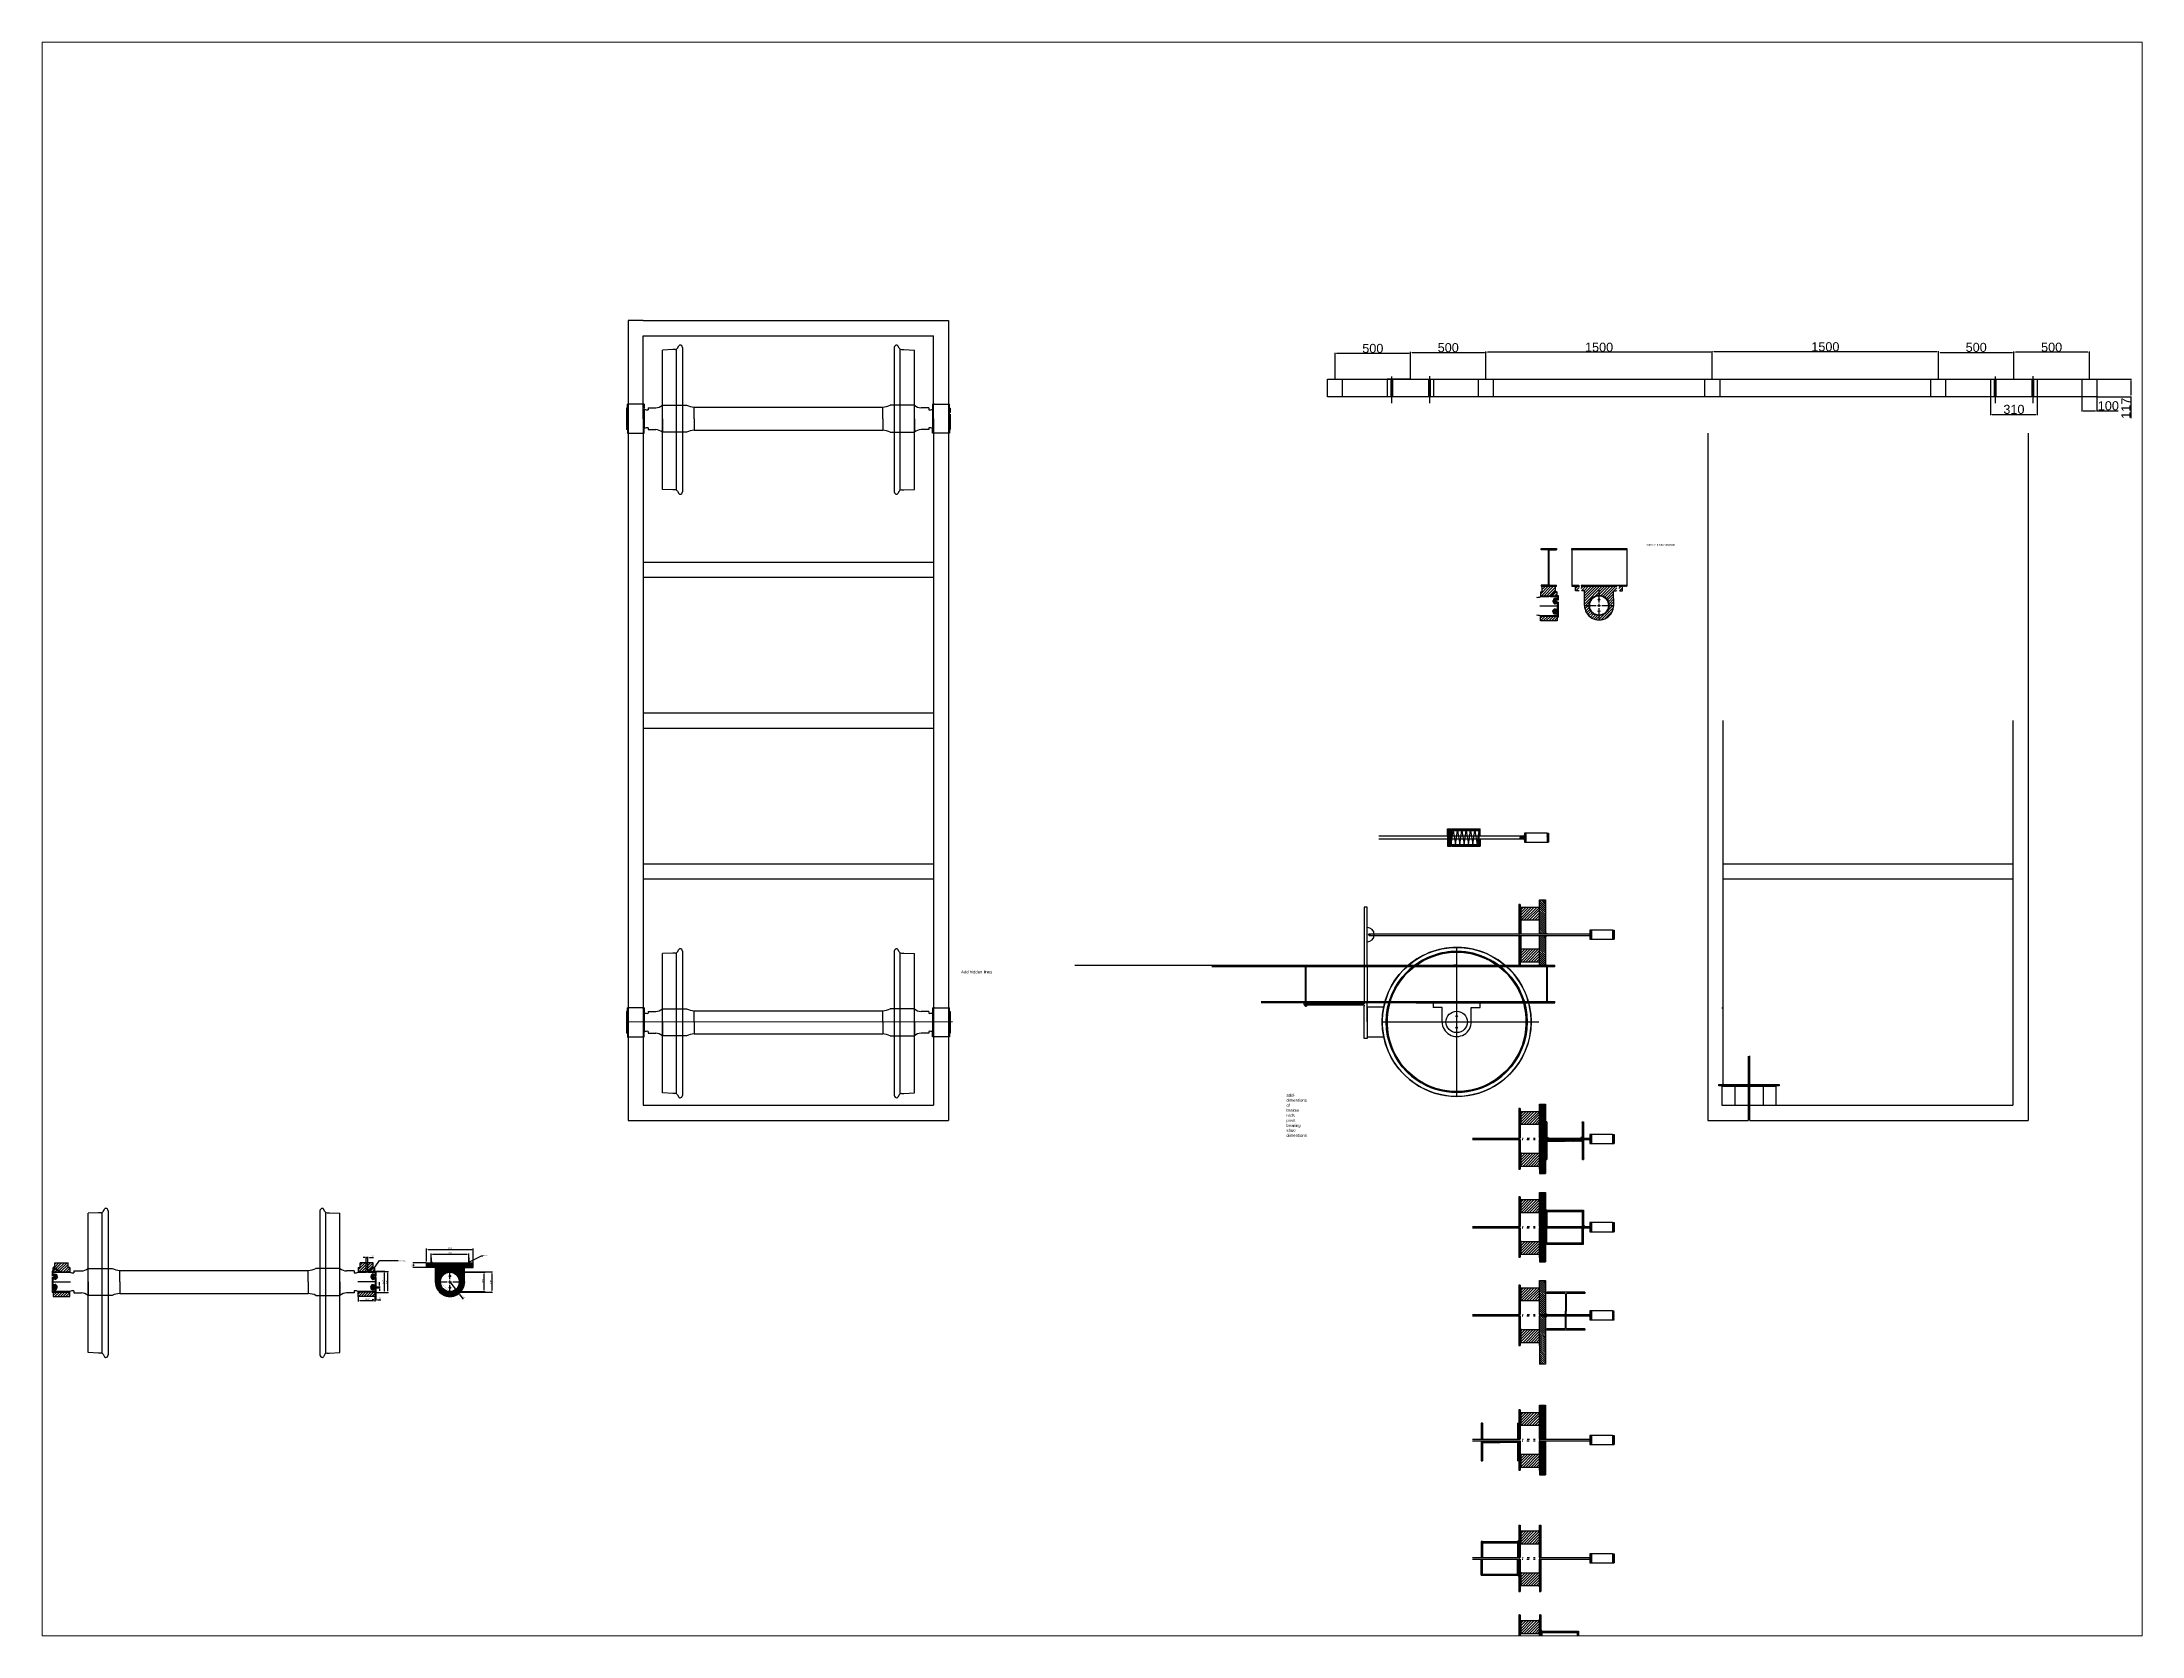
# Paper-space layout 'Layout2' of a CAD drawing. Header units: millimetres. Extents: x 26 to 231, y 20 to 176.
# The model-space entities are those that its viewports show. They can reach past a viewport. Long polylines and large blocks are cut down to what shows.
import ezdxf
from ezdxf import colors
from ezdxf.entities.mleader import LeaderData, LeaderLine
from ezdxf.math import Vec2, Vec3

# ---------------------------------------------------------------- set-up
doc = ezdxf.new("R2010")
doc.units = ezdxf.units.MM
for name, pattern in [('ACISOTGL', [3, 2, -1]), ('ACISOWELD', [3, 2, -1]), ('AM_ISO02W050x2', [3.75, 3, -0.75]), ('AM_ISO08W050', [18, 12, -1.5, 3, -1.5]), ('CENTER2', [28.575, 19.05, -3.175, 3.175, -3.175]), ('HIDDEN', [9.525, 6.35, -3.175])]:
    doc.linetypes.add(name, pattern=pattern)
doc.layers.add('AM_8', color=1, linetype='Continuous', lineweight=25)
doc.styles.get("Standard").update_dxf_attribs({"font": 'arial.ttf'})
doc.dimstyles.new('ISO-25', dxfattribs={"dimscale": 4, "dimtxt": 2.5, "dimasz": 2.5, "dimexe": 1.25, "dimexo": 0.625, "dimtad": 1, "dimtxsty": 'Standard', "dimcen": 2.5, "dimadec": 0, "dimazin": 0, "dimtfac": 1, "dimtmove": 0, "dimatfit": 3, "dimfxl": 1, "dimarcsym": 0})
pattern_1 = [(45, (-0.947, 0), (-8.980256, 8.980256), [])]
pattern_2 = [(135, (7836.8546, 4477.285), (-2.245064, -2.245064), [])]
pattern_3 = [(45, (7836.855, 4477.285), (-8.980256, 8.980256), [])]
pattern_4 = [(45, (7836.8546, 4477.285), (-2.245064, 2.245064), [])]
pattern_5 = [(135, (0, -1353.158), (-2.245064, -2.245064), [])]
pattern_6 = [(45, (0, -1353.158), (-2.245064, 2.245064), [])]
pattern_7 = [(135, (0, -2521.86), (-2.245064, -2.245064), [])]
pattern_8 = [(45, (0, -2521.86), (-2.245064, 2.245064), [])]
pattern_9 = [(45, (0, 0), (-1.76776695, 1.76776695), [])]
pattern_10 = [(45, (0, 0), (-2.8284271, 2.8284271), [])]
pattern_11 = [(135, (0, -1938.0197), (-2.245064, -2.245064), [])]
pattern_12 = [(45, (0, -1938.0197), (-2.245064, 2.245064), [])]
pattern_13 = [(45, (0, -584.8617), (-2.8284271, 2.8284271), [])]
pattern_14 = [(45, (0, 0), (-0.84852814, 0.84852814), [])]
pattern_15 = [(135, (0, -3348.5997), (-2.245064, -2.245064), [])]
pattern_16 = [(45, (0, -3348.5997), (-2.245064, 2.245064), [])]
pattern_17 = [(45, (-427, -1995.4417), (-1.76776695, 1.76776695), [])]
pattern_18 = [(45, (0, -1995.4417), (-2.8284271, 2.8284271), [])]
pattern_19 = [(135, (0, -4133.51), (-2.245064, -2.245064), [])]
pattern_20 = [(45, (0, -4133.51), (-2.245064, 2.245064), [])]
pattern_21 = [(45, (-427, -2195.4904), (-1.76776695, 1.76776695), [])]
pattern_22 = [(135, (137, -4133.51), (-2.245064, -2.245064), [])]
pattern_23 = [(45, (0, -4727.4647), (-2.245064, 2.245064), [])]

# ---------------------------------------------------------------- blocks, each defined once
blk = doc.blocks.new('*U3')
at = {"color": 0, "linetype": 'CENTER2', "transparency": 16777216}
blk.add_line((0, 33.615), (0, -33.615), dxfattribs=at)
blk = doc.blocks.new('*U4')
at = {"color": 0, "linetype": 'CENTER2', "transparency": 16777216}
blk.add_line((0, 33.615), (0, -33.615), dxfattribs=at)
blk = doc.blocks.new('*U5')
at = {"color": 0, "linetype": 'CENTER2', "transparency": 16777216}
blk.add_line((27, 16), (-27, -16), dxfattribs=at)
blk = doc.blocks.new('*U6')
at = {"color": 0, "linetype": 'CENTER2', "transparency": 16777216}
blk.add_line((59.5, 0), (-59.5, 0), dxfattribs=at)
blk = doc.blocks.new('*D7')
at = {"color": 0, "lineweight": -2, "transparency": 16777216}
for p, q in [((3387, 1829), (3668, 1829)), ((3663, 1819), (3663, 1705)), ((3387, 1695), (3668, 1695))]:
    blk.add_line(p, q, dxfattribs=at)
at = {"color": 0, "transparency": 16777216}
for points in [[(3662, 1819), (3665, 1819), (3663, 1829)], [(3662, 1705), (3665, 1705), (3663, 1695)]]:
    blk.add_solid(points, dxfattribs=at)
at = {"layer": 'Defpoints', "color": 0, "transparency": 16777216}
for p in [(3385, 1829), (3385, 1695), (3663, 1695)]:
    blk.add_point(p, dxfattribs=at)
at = {"color": 0, "transparency": 16777216, "insert": (3656, 1762), "char_height": 10, "attachment_point": 5, "rotation": 90}
blk.add_mtext('135', dxfattribs=at)
blk = doc.blocks.new('*D8')
at = {"color": 0, "lineweight": -2, "transparency": 16777216}
for p, q in [((3387, 1826), (3618, 1826)), ((3613, 1708), (3613, 1816)), ((3387, 1698), (3618, 1698))]:
    blk.add_line(p, q, dxfattribs=at)
at = {"color": 0, "transparency": 16777216}
for points in [[(3611, 1816), (3614, 1816), (3613, 1826)], [(3611, 1708), (3614, 1708), (3613, 1698)]]:
    blk.add_solid(points, dxfattribs=at)
at = {"layer": 'Defpoints', "color": 0, "transparency": 16777216}
for p in [(3385, 1826), (3613, 1826), (3385, 1698)]:
    blk.add_point(p, dxfattribs=at)
at = {"color": 0, "transparency": 16777216, "insert": (3604, 1762), "char_height": 10, "attachment_point": 5, "rotation": 90}
blk.add_mtext('128,5', dxfattribs=at)
blk = doc.blocks.new('*U9')
at = {"color": 0, "linetype": 'CENTER2', "transparency": 16777216}
for p, q in [((-100, 0), (-19, 0)), ((0, 19), (0, 100)), ((19, 0), (100, 0)), ((0, -100), (0, -19))]:
    blk.add_line(p, q, dxfattribs=at)
at = {"color": 0, "linetype": 'Continuous', "transparency": 16777216}
for p, q in [((-10, 0), (10, 0)), ((0, -10), (0, 10))]:
    blk.add_line(p, q, dxfattribs=at)
blk = doc.blocks.new('*D10')
at = {"color": 0, "lineweight": -2, "transparency": 16777216}
for p, q in [((3385, 1762), (3445, 1686)), ((3475, 1648), (3451, 1678))]:
    blk.add_line(p, q, dxfattribs=at)
at = {"color": 0, "transparency": 16777216}
blk.add_solid([(3453, 1679), (3450, 1677), (3445, 1686)], dxfattribs=at)
at = {"layer": 'Defpoints', "color": 0, "transparency": 16777216}
for p in [(3385, 1762), (3445, 1686)]:
    blk.add_point(p, dxfattribs=at)
at = {"color": 0, "transparency": 16777216, "insert": (3472, 1664), "char_height": 10, "attachment_point": 5, "rotation": 308.3696}
blk.add_mtext('R95', dxfattribs=at)
blk = doc.blocks.new('*D11')
at = {"color": 0, "lineweight": -2, "transparency": 16777216}
for p, q in [((3227, 1888), (3139, 1888)), ((3227, 1858), (3139, 1858)), ((3144, 1878), (3144, 1868))]:
    blk.add_line(p, q, dxfattribs=at)
at = {"color": 0, "transparency": 16777216}
for points in [[(3142, 1878), (3145, 1878), (3144, 1888)], [(3142, 1868), (3145, 1868), (3144, 1858)]]:
    blk.add_solid(points, dxfattribs=at)
at = {"layer": 'Defpoints', "color": 0, "transparency": 16777216}
for p in [(3144, 1858), (3230, 1888), (3230, 1858)]:
    blk.add_point(p, dxfattribs=at)
at = {"color": 0, "transparency": 16777216, "insert": (3136, 1873), "char_height": 10, "attachment_point": 5, "rotation": 90}
blk.add_mtext('30', dxfattribs=at)
blk = doc.blocks.new('*D12')
at = {"color": 0, "lineweight": -2, "transparency": 16777216}
for p, q in [((3260, 1891), (3260, 1951)), ((3510, 1891), (3510, 1951)), ((3270, 1946), (3500, 1946))]:
    blk.add_line(p, q, dxfattribs=at)
at = {"color": 0, "transparency": 16777216}
for points in [[(3270, 1948), (3270, 1944), (3260, 1946)], [(3500, 1948), (3500, 1944), (3510, 1946)]]:
    blk.add_solid(points, dxfattribs=at)
at = {"layer": 'Defpoints', "color": 0, "transparency": 16777216}
for p in [(3260, 1888), (3510, 1946), (3510, 1888)]:
    blk.add_point(p, dxfattribs=at)
at = {"color": 0, "transparency": 16777216, "insert": (3385, 1954), "char_height": 10, "attachment_point": 5}
blk.add_mtext('250', dxfattribs=at)
blk = doc.blocks.new('*D13')
at = {"color": 0, "lineweight": -2, "transparency": 16777216}
for p, q in [((3230, 1897), (3230, 1983)), ((3240, 1978), (3530, 1978)), ((3540, 1891), (3540, 1983))]:
    blk.add_line(p, q, dxfattribs=at)
at = {"color": 0, "transparency": 16777216}
for points in [[(3240, 1980), (3240, 1976), (3230, 1978)], [(3530, 1980), (3530, 1976), (3540, 1978)]]:
    blk.add_solid(points, dxfattribs=at)
at = {"layer": 'Defpoints', "color": 0, "transparency": 16777216}
for p in [(3540, 1978), (3230, 1894), (3540, 1888)]:
    blk.add_point(p, dxfattribs=at)
at = {"color": 0, "transparency": 16777216, "insert": (3385, 1986), "char_height": 10, "attachment_point": 5}
blk.add_mtext('310', dxfattribs=at)
blk = doc.blocks.new('*D14')
at = {"color": 0, "lineweight": -2, "transparency": 16777216}
for p, q in [((2897, 1833), (2954, 1833)), ((2949, 1823), (2949, 1701)), ((2897, 1691), (2954, 1691))]:
    blk.add_line(p, q, dxfattribs=at)
at = {"color": 0, "transparency": 16777216}
for points in [[(2948, 1823), (2951, 1823), (2949, 1833)], [(2948, 1701), (2951, 1701), (2949, 1691)]]:
    blk.add_solid(points, dxfattribs=at)
at = {"layer": 'Defpoints', "color": 0, "transparency": 16777216}
for p in [(2894, 1833), (2894, 1691), (2949, 1691)]:
    blk.add_point(p, dxfattribs=at)
at = {"color": 0, "transparency": 16777216, "insert": (2942, 1762), "char_height": 10, "attachment_point": 5, "rotation": 90}
blk.add_mtext('142', dxfattribs=at)
blk = doc.blocks.new('*D15')
at = {"color": 0, "lineweight": -2, "transparency": 16777216}
for p, q in [((2893, 1832), (2978, 1832)), ((2973, 1702), (2973, 1822)), ((2893, 1692), (2978, 1692))]:
    blk.add_line(p, q, dxfattribs=at)
at = {"color": 0, "transparency": 16777216}
for points in [[(2971, 1822), (2975, 1822), (2973, 1832)], [(2971, 1702), (2975, 1702), (2973, 1692)]]:
    blk.add_solid(points, dxfattribs=at)
at = {"layer": 'Defpoints', "color": 0, "transparency": 16777216}
for p in [(2890, 1832), (2973, 1832), (2890, 1692)]:
    blk.add_point(p, dxfattribs=at)
at = {"color": 0, "transparency": 16777216, "insert": (2965, 1762), "char_height": 10, "attachment_point": 5, "rotation": 90}
blk.add_mtext('140', dxfattribs=at)
blk = doc.blocks.new('*D16')
at = {"color": 0, "lineweight": -2, "transparency": 16777216}
for p, q in [((2889, 1689), (2889, 1639)), ((2894, 1689), (2894, 1639)), ((2879, 1644), (2869, 1644)), ((2889, 1644), (2894, 1644)), ((2904, 1644), (2926, 1644))]:
    blk.add_line(p, q, dxfattribs=at)
at = {"color": 0, "transparency": 16777216}
for points in [[(2879, 1646), (2879, 1642), (2889, 1644)], [(2904, 1646), (2904, 1642), (2894, 1644)]]:
    blk.add_solid(points, dxfattribs=at)
at = {"layer": 'Defpoints', "color": 0, "transparency": 16777216}
for p in [(2889, 1691), (2894, 1691), (2894, 1644)]:
    blk.add_point(p, dxfattribs=at)
at = {"color": 0, "transparency": 16777216, "insert": (2920, 1652), "char_height": 10, "attachment_point": 5}
blk.add_mtext('5', dxfattribs=at)
blk = doc.blocks.new('*D17')
at = {"color": 0, "lineweight": -2, "transparency": 16777216}
for p, q in [((2820, 1924), (2810, 1924)), ((2830, 1829), (2830, 1929)), ((2830, 1924), (2841, 1924)), ((2841, 1829), (2841, 1929)), ((2851, 1924), (2879, 1924))]:
    blk.add_line(p, q, dxfattribs=at)
at = {"color": 0, "transparency": 16777216}
for points in [[(2820, 1926), (2820, 1922), (2830, 1924)], [(2851, 1926), (2851, 1922), (2841, 1924)]]:
    blk.add_solid(points, dxfattribs=at)
at = {"layer": 'Defpoints', "color": 0, "transparency": 16777216}
for p in [(2830, 1826), (2841, 1924), (2841, 1826)]:
    blk.add_point(p, dxfattribs=at)
at = {"color": 0, "transparency": 16777216, "insert": (2870, 1931), "char_height": 10, "attachment_point": 5}
blk.add_mtext('12', dxfattribs=at)
blk = doc.blocks.new('*D18')
at = {"color": 0, "lineweight": -2, "transparency": 16777216}
for p, q in [((2885, 1729), (2923, 1729)), ((2885, 1724), (2923, 1724)), ((2918, 1739), (2918, 1761)), ((2918, 1724), (2918, 1729)), ((2918, 1714), (2918, 1704))]:
    blk.add_line(p, q, dxfattribs=at)
at = {"color": 0, "transparency": 16777216}
for points in [[(2917, 1739), (2920, 1739), (2918, 1729)], [(2917, 1714), (2920, 1714), (2918, 1724)]]:
    blk.add_solid(points, dxfattribs=at)
at = {"layer": 'Defpoints', "color": 0, "transparency": 16777216}
for p in [(2882, 1729), (2882, 1724), (2918, 1729)]:
    blk.add_point(p, dxfattribs=at)
at = {"color": 0, "transparency": 16777216, "insert": (2911, 1755), "char_height": 10, "attachment_point": 5, "rotation": 90}
blk.add_mtext('5', dxfattribs=at)
blk = doc.blocks.new('*U19')
at = {"color": 0, "linetype": 'CENTER2', "transparency": 16777216}
blk.add_line((-27, 16), (27, -16), dxfattribs=at)
blk = doc.blocks.new('*U20')
at = {"color": 0, "linetype": 'CENTER2', "transparency": 16777216}
blk.add_line((-59.5, 0), (59.5, 0), dxfattribs=at)
blk = doc.blocks.new('*D21')
at = {"color": 0, "lineweight": -2, "transparency": 16777216}
for p, q in [((2777, 1663), (2777, 1632)), ((2878, 1637), (2787, 1637)), ((2888, 1663), (2888, 1632))]:
    blk.add_line(p, q, dxfattribs=at)
at = {"color": 0, "transparency": 16777216}
for points in [[(2787, 1638), (2787, 1635), (2777, 1637)], [(2878, 1638), (2878, 1635), (2888, 1637)]]:
    blk.add_solid(points, dxfattribs=at)
at = {"layer": 'Defpoints', "color": 0, "transparency": 16777216}
for p in [(2777, 1666), (2777, 1637), (2888, 1666)]:
    blk.add_point(p, dxfattribs=at)
at = {"color": 0, "transparency": 16777216, "insert": (2833, 1645), "char_height": 10, "attachment_point": 5}
blk.add_mtext('111,05', dxfattribs=at)
blk = doc.blocks.new('*D22')
at = {"color": 0, "lineweight": -2, "transparency": 16777216}
for p, q in [((14305, 7745), (14532, 7745)), ((14527, 7735), (14527, 7638)), ((14305, 7628), (14532, 7628)), ((14527, 7628), (14527, 7486))]:
    blk.add_line(p, q, dxfattribs=at)
at = {"color": 0, "transparency": 16777216}
for points in [[(14526, 7735), (14529, 7735), (14527, 7745)], [(14526, 7638), (14529, 7638), (14527, 7628)]]:
    blk.add_solid(points, dxfattribs=at)
at = {"layer": 'Defpoints', "color": 0, "transparency": 16777216}
for p in [(14303, 7745), (14303, 7628), (14527, 7628)]:
    blk.add_point(p, dxfattribs=at)
at = {"color": 0, "transparency": 16777216, "insert": (14495, 7552), "char_height": 10, "attachment_point": 5, "rotation": 90}
blk.add_mtext('{\\H6x;117}', dxfattribs=at)
blk = doc.blocks.new('*U23')
at = {"color": 0, "linetype": 'CENTER2', "transparency": 16777216}
blk.add_line((0, 33.615), (0, -33.615), dxfattribs=at)
blk = doc.blocks.new('*U24')
at = {"color": 0, "linetype": 'CENTER2', "transparency": 16777216}
blk.add_line((0, 33.615), (0, -33.615), dxfattribs=at)
blk = doc.blocks.new('*U25')
at = {"color": 0, "linetype": 'CENTER2', "transparency": 16777216}
blk.add_line((0, 143), (0, -34), dxfattribs=at)
blk = doc.blocks.new('*U26')
at = {"color": 0, "linetype": 'CENTER2', "transparency": 16777216}
blk.add_line((0, 146), (0, -34), dxfattribs=at)
blk = doc.blocks.new('*U27')
at = {"color": 0, "linetype": 'CENTER2', "transparency": 16777216}
blk.add_line((0, 143), (0, -34), dxfattribs=at)
blk = doc.blocks.new('*U28')
at = {"color": 0, "linetype": 'CENTER2', "transparency": 16777216}
blk.add_line((0, 146), (0, -34), dxfattribs=at)
blk = doc.blocks.new('*D29')
at = {"color": 0, "lineweight": -2, "transparency": 16777216}
for p, q in [((13598, 7743), (13598, 7506)), ((13908, 7743), (13908, 7506)), ((13608, 7511), (13898, 7511))]:
    blk.add_line(p, q, dxfattribs=at)
at = {"color": 0, "transparency": 16777216}
for points in [[(13608, 7513), (13608, 7509), (13598, 7511)], [(13898, 7513), (13898, 7509), (13908, 7511)]]:
    blk.add_solid(points, dxfattribs=at)
at = {"layer": 'Defpoints', "color": 0, "transparency": 16777216}
for p in [(13598, 7745), (13908, 7745), (13908, 7511)]:
    blk.add_point(p, dxfattribs=at)
at = {"color": 0, "transparency": 16777216, "insert": (13753, 7544), "char_height": 10, "attachment_point": 5}
blk.add_mtext('{\\H6x;310}', dxfattribs=at)
blk = doc.blocks.new('*D30')
at = {"color": 0, "lineweight": -2, "transparency": 16777216}
for p, q in [((14203, 7623), (14203, 7530)), ((14213, 7535), (14293, 7535)), ((14303, 7626), (14303, 7530)), ((14303, 7535), (14444, 7535))]:
    blk.add_line(p, q, dxfattribs=at)
at = {"color": 0, "transparency": 16777216}
for points in [[(14213, 7537), (14213, 7533), (14203, 7535)], [(14293, 7537), (14293, 7533), (14303, 7535)]]:
    blk.add_solid(points, dxfattribs=at)
at = {"layer": 'Defpoints', "color": 0, "transparency": 16777216}
for p in [(14203, 7625), (14303, 7628), (14303, 7535)]:
    blk.add_point(p, dxfattribs=at)
at = {"color": 0, "transparency": 16777216, "insert": (14379, 7568), "char_height": 10, "attachment_point": 5}
blk.add_mtext('{\\H6x;100}', dxfattribs=at)
blk = doc.blocks.new('*D31')
at = {"color": 0, "lineweight": -2, "transparency": 16777216}
for p, q in [((13753, 7748), (13753, 7928)), ((14243, 7923), (13763, 7923)), ((14253, 7748), (14253, 7928))]:
    blk.add_line(p, q, dxfattribs=at)
at = {"color": 0, "transparency": 16777216}
for points in [[(13763, 7925), (13763, 7922), (13753, 7923)], [(14243, 7925), (14243, 7922), (14253, 7923)]]:
    blk.add_solid(points, dxfattribs=at)
at = {"layer": 'Defpoints', "color": 0, "transparency": 16777216}
for p in [(13753, 7923), (13753, 7745), (14253, 7745)]:
    blk.add_point(p, dxfattribs=at)
at = {"color": 0, "transparency": 16777216, "insert": (14003, 7956), "char_height": 10, "attachment_point": 5}
blk.add_mtext('{\\H6x;500}', dxfattribs=at)
blk = doc.blocks.new('*D32')
at = {"color": 0, "lineweight": -2, "transparency": 16777216}
for p, q in [((13253, 7748), (13253, 7927)), ((13263, 7922), (13743, 7922)), ((13753, 7748), (13753, 7927))]:
    blk.add_line(p, q, dxfattribs=at)
at = {"color": 0, "transparency": 16777216}
for points in [[(13263, 7924), (13263, 7921), (13253, 7922)], [(13743, 7924), (13743, 7921), (13753, 7922)]]:
    blk.add_solid(points, dxfattribs=at)
at = {"layer": 'Defpoints', "color": 0, "transparency": 16777216}
for p in [(13753, 7922), (13253, 7745), (13753, 7745)]:
    blk.add_point(p, dxfattribs=at)
at = {"color": 0, "transparency": 16777216, "insert": (13503, 7955), "char_height": 10, "attachment_point": 5}
blk.add_mtext('{\\H6x;500}', dxfattribs=at)
blk = doc.blocks.new('*D33')
at = {"color": 0, "lineweight": -2, "transparency": 16777216}
for p, q in [((11753, 7748), (11753, 7931)), ((13243, 7926), (11763, 7926)), ((13253, 7748), (13253, 7931))]:
    blk.add_line(p, q, dxfattribs=at)
at = {"color": 0, "transparency": 16777216}
for points in [[(11763, 7928), (11763, 7925), (11753, 7926)], [(13243, 7928), (13243, 7925), (13253, 7926)]]:
    blk.add_solid(points, dxfattribs=at)
at = {"layer": 'Defpoints', "color": 0, "transparency": 16777216}
for p in [(11753, 7926), (11753, 7745), (13253, 7745)]:
    blk.add_point(p, dxfattribs=at)
at = {"color": 0, "transparency": 16777216, "insert": (12503, 7959), "char_height": 10, "attachment_point": 5}
blk.add_mtext('{\\H6x;1500}', dxfattribs=at)
blk = doc.blocks.new('*D34')
at = {"color": 0, "lineweight": -2, "transparency": 16777216}
for p, q in [((10253, 7748), (10253, 7928)), ((11743, 7923), (10263, 7923)), ((11753, 7748), (11753, 7928))]:
    blk.add_line(p, q, dxfattribs=at)
at = {"color": 0, "transparency": 16777216}
for points in [[(10263, 7925), (10263, 7922), (10253, 7923)], [(11743, 7925), (11743, 7922), (11753, 7923)]]:
    blk.add_solid(points, dxfattribs=at)
at = {"layer": 'Defpoints', "color": 0, "transparency": 16777216}
for p in [(10253, 7923), (10253, 7745), (11753, 7745)]:
    blk.add_point(p, dxfattribs=at)
at = {"color": 0, "transparency": 16777216, "insert": (11003, 7956), "char_height": 10, "attachment_point": 5}
blk.add_mtext('{\\H6x;1500}', dxfattribs=at)
blk = doc.blocks.new('*D35')
at = {"color": 0, "lineweight": -2, "transparency": 16777216}
for p, q in [((9753, 7748), (9753, 7925)), ((10243, 7920), (9763, 7920)), ((10253, 7748), (10253, 7925))]:
    blk.add_line(p, q, dxfattribs=at)
at = {"color": 0, "transparency": 16777216}
for points in [[(9763, 7922), (9763, 7918), (9753, 7920)], [(10243, 7922), (10243, 7918), (10253, 7920)]]:
    blk.add_solid(points, dxfattribs=at)
at = {"layer": 'Defpoints', "color": 0, "transparency": 16777216}
for p in [(9753, 7920), (9753, 7745), (10253, 7745)]:
    blk.add_point(p, dxfattribs=at)
at = {"color": 0, "transparency": 16777216, "insert": (10003, 7953), "char_height": 10, "attachment_point": 5}
blk.add_mtext('{\\H6x;500}', dxfattribs=at)
blk = doc.blocks.new('*D36')
at = {"color": 0, "lineweight": -2, "transparency": 16777216}
for p, q in [((9253, 7748), (9253, 7920)), ((9743, 7915), (9263, 7915)), ((9753, 7748), (9753, 7920))]:
    blk.add_line(p, q, dxfattribs=at)
at = {"color": 0, "transparency": 16777216}
for points in [[(9263, 7917), (9263, 7914), (9253, 7915)], [(9743, 7917), (9743, 7914), (9753, 7915)]]:
    blk.add_solid(points, dxfattribs=at)
at = {"layer": 'Defpoints', "color": 0, "transparency": 16777216}
for p in [(9253, 7915), (9253, 7745), (9753, 7745)]:
    blk.add_point(p, dxfattribs=at)
at = {"color": 0, "transparency": 16777216, "insert": (9503, 7948), "char_height": 10, "attachment_point": 5}
blk.add_mtext('{\\H6x;500}', dxfattribs=at)
blk = doc.blocks.new('*U37')
at = {"color": 0, "linetype": 'CENTER2', "transparency": 16777216}
blk.add_line((27, 16), (-27, -16), dxfattribs=at)
blk = doc.blocks.new('*U38')
at = {"color": 0, "linetype": 'CENTER2', "transparency": 16777216}
blk.add_line((59.5, 0), (-59.5, 0), dxfattribs=at)
blk = doc.blocks.new('*U39')
at = {"color": 0, "linetype": 'CENTER2', "transparency": 16777216}
for p, q in [((-100, 0), (-19, 0)), ((0, 19), (0, 100)), ((19, 0), (100, 0)), ((0, -100), (0, -19))]:
    blk.add_line(p, q, dxfattribs=at)
at = {"color": 0, "linetype": 'Continuous', "transparency": 16777216}
for p, q in [((-10, 0), (10, 0)), ((0, -10), (0, 10))]:
    blk.add_line(p, q, dxfattribs=at)
blk = doc.blocks.new('*U40')
at = {"color": 0, "linetype": 'CENTER2', "transparency": 16777216}
for p, q in [((-100, 0), (-19, 0)), ((0, 19), (0, 100)), ((19, 0), (100, 0)), ((0, -100), (0, -19))]:
    blk.add_line(p, q, dxfattribs=at)
at = {"color": 0, "linetype": 'Continuous', "transparency": 16777216}
for p, q in [((-10, 0), (10, 0)), ((0, -10), (0, 10))]:
    blk.add_line(p, q, dxfattribs=at)
blk = doc.blocks.new('*U41')
at = {"color": 0, "linetype": 'CENTER2', "transparency": 16777216}
for p, q in [((0, 98.724), (0, 497.12)), ((-497.12, 0), (-98.724, 0)), ((0, -497.12), (0, -98.724)), ((98.724, 0), (497.12, 0))]:
    blk.add_line(p, q, dxfattribs=at)
at = {"color": 0, "linetype": 'Continuous', "transparency": 16777216}
for p, q in [((0, -49.362), (0, 49.362)), ((-49.362, 0), (49.362, 0))]:
    blk.add_line(p, q, dxfattribs=at)
blk = doc.blocks.new('*U42')
at = {"color": 0, "linetype": 'CENTER2', "transparency": 16777216}
for p, q in [((-13.5, 0), (-2, 0)), ((0, 2), (0, 13.5)), ((2, 0), (13.5, 0)), ((0, -13.5), (0, -2))]:
    blk.add_line(p, q, dxfattribs=at)
at = {"color": 0, "linetype": 'Continuous', "transparency": 16777216}
for p, q in [((-1, 0), (1, 0)), ((0, -1), (0, 1))]:
    blk.add_line(p, q, dxfattribs=at)

msp = doc.modelspace()

# ---------------------------------------------------------------- hatches: boundary and pattern name
h = msp.add_hatch()
h.set_pattern_fill('ANSI31', color=256)
h.paths.add_polyline_path([(10672.91, 6610.152, -0.414213562), (10675.91, 6613.152), (10720.01, 6613.152), (10720.01, 6621.752), (10620.01, 6621.752), (10620.01, 6613.152), (10664.11, 6613.152, -0.414213562), (10667.11, 6610.152), (10667.11, 6383.352, -0.414213562), (10664.11, 6380.352), (10620.01, 6380.352), (10620.01, 6371.752), (10720.01, 6371.752), (10720.01, 6380.352), (10675.91, 6380.352, -0.414213562), (10672.91, 6383.352)])
h.paths.add_polyline_path([(11187.259, 6621.752), (10822.04, 6621.752), (10822.04, 6613.152), (11187.259, 6613.152)])
h = msp.add_hatch()
h.set_pattern_fill('ANSI31', color=256, scale=4)
h.set_pattern_definition(pattern_3)
h.paths.add_polyline_path([(10714.676, 6335.752), (10714.01, 6335.752), (10714.01, 6371.752), (10626.01, 6371.752), (10626.01, 6335.752), (10622.51, 6335.752), (10617.242, 6335.752), (10614.01, 6335.752), (10614.01, 6306.486), (10618.26, 6306.486), (10621.76, 6306.486), (10671.274, 6306.486), (10716.164, 6334.264)])
h = msp.add_hatch()
h.set_pattern_fill('ANSI31', color=256, angle=90)
h.set_pattern_definition(pattern_2)
h.paths.add_polyline_path([(10666.684, 6303.646), (10666.684, 6306.486), (10618.26, 6306.486), (10614.01, 6306.486), (10614.01, 6303.646), (10618.26, 6303.646)])
h.paths.add_polyline_path([(10725.01, 6303.646), (10725.007, 6306.486), (10677.925, 6306.486), (10677.925, 6303.646)])
h = msp.add_hatch()
h.set_pattern_fill('ANSI31', color=256, angle=90)
h.set_pattern_definition(pattern_2)
h.paths.add_polyline_path([(10725.007, 6309.332), (10721.76, 6309.332), (10721.76, 6306.486), (10677.925, 6306.486), (10675.631, 6305.066), (10677.925, 6303.646), (10721.76, 6303.646), (10725.007, 6303.646)])
h = msp.add_hatch()
h.set_pattern_fill('ANSI31', color=256, scale=4)
h.set_pattern_definition(pattern_3)
h.paths.add_polyline_path([(10718.26, 6306.486), (10721.76, 6306.486), (10721.76, 6309.332), (10725.01, 6309.332), (10725.01, 6335.752), (10724.303, 6335.752), (10722.815, 6334.264), (10677.925, 6306.486)])
h = msp.add_hatch()
h.set_pattern_fill('ANSI31', color=256, style=0)
h.set_pattern_definition(pattern_4)
edge = h.paths.add_edge_path(flags=0)
edge.add_line((10720.568, 6278), (10719.58, 6278))
edge.add_line((10719.58, 6278), (10718.31, 6277.313))
edge.add_line((10718.31, 6277.313), (10718.31, 6272.338))
edge.add_line((10718.31, 6272.338), (10719.58, 6271.65))
edge.add_line((10719.58, 6271.65), (10726.01, 6271.65))
edge.add_line((10726.01, 6271.65), (10726.01, 6259.377))
edge.add_spline(control_points=[(10726.01, 6259.377), (10719.064, 6259.377), (10711.158, 6253.056), (10703.883, 6259.061), (10694.079, 6272.334), (10700.404, 6277.074), (10700.404, 6288.767), (10713.688, 6295.088), (10726.01, 6287.187)], knot_values=[0, 0, 0, 0, 1, 2, 3, 4, 5, 6, 6, 6, 6], degree=3, periodic=0)
edge.add_line((10726.01, 6287.187), (10726.01, 6278.007))
edge.add_line((10726.01, 6278.007), (10720.58, 6278.007))
edge.add_line((10720.58, 6278.007), (10720.568, 6278))
edge = h.paths.add_edge_path(flags=0)
edge.add_line((10720.568, 6278), (10719.58, 6278))
edge.add_line((10720.568, 6278), (10719.31, 6277.32))
edge.add_line((10719.31, 6277.32), (10719.31, 6272.345))
edge.add_line((10719.31, 6272.345), (10720.58, 6271.657))
edge.add_line((10720.58, 6271.657), (10726.01, 6271.657))
edge.add_line((10726.01, 6271.657), (10726.01, 6271.65))
edge.add_line((10719.58, 6271.65), (10726.01, 6271.65))
edge.add_line((10718.31, 6272.338), (10719.58, 6271.65))
edge.add_line((10718.31, 6277.313), (10718.31, 6272.338))
edge.add_line((10719.58, 6278), (10718.31, 6277.313))
edge = h.paths.add_edge_path(flags=0)
edge.add_line((10720.568, 6278), (10719.58, 6278))
edge.add_line((10720.568, 6278), (10719.31, 6277.32))
edge.add_line((10719.31, 6277.32), (10719.31, 6272.345))
edge.add_line((10719.31, 6272.345), (10720.58, 6271.657))
edge.add_line((10720.58, 6271.657), (10726.01, 6271.657))
edge.add_line((10726.01, 6271.657), (10726.01, 6271.65))
edge.add_line((10719.58, 6271.65), (10726.01, 6271.65))
edge.add_line((10718.31, 6272.338), (10719.58, 6271.65))
edge.add_line((10718.31, 6277.313), (10718.31, 6272.338))
edge.add_line((10719.58, 6278), (10718.31, 6277.313))
h = msp.add_hatch()
h.set_pattern_fill('ANSI31', color=256)
h.paths.add_polyline_path([(11121.294, 6371.752), (11122.087, 6371.752), (11122.087, 6376.724), (11122.087, 6378.538), (11122.087, 6380.352), (11116.722, 6380.352), (10890.215, 6380.352), (10888.564, 6380.352), (10883.198, 6380.352), (10883.198, 6378.538), (10883.198, 6376.724), (10883.198, 6371.752), (10884.642, 6371.752)])
h.paths.add_polyline_path([(10822.04, 6380.352), (10822.04, 6371.752), (10847.641, 6371.752), (10871.292, 6371.752), (10872.085, 6371.752), (10872.085, 6376.724), (10872.085, 6378.538), (10872.085, 6380.352), (10866.72, 6380.352), (10865.069, 6380.352)])
h.paths.add_polyline_path([(11187.259, 6371.752), (11187.259, 6380.352), (11133.2, 6380.352), (11133.2, 6378.538), (11133.2, 6376.724), (11133.2, 6371.752), (11133.994, 6371.752), (11157.645, 6371.752)])
h = msp.add_hatch()
h.set_pattern_fill('ANSI31', color=256, scale=4, style=0)
edge = h.paths.add_edge_path(flags=0)
edge.add_line((10847.641, 6341.752), (10871.292, 6341.752))
edge.add_line((10847.641, 6371.752), (10847.641, 6341.752))
edge.add_line((10871.292, 6371.752), (10847.641, 6371.752))
edge.add_line((10871.292, 6371.752), (10871.292, 6341.752))
edge = h.paths.add_edge_path(flags=0)
edge.add_line((11133.994, 6341.752), (11133.994, 6371.752))
edge.add_line((11157.645, 6371.752), (11133.994, 6371.752))
edge.add_line((11157.645, 6341.752), (11157.645, 6371.752))
edge.add_line((11133.994, 6341.752), (11157.645, 6341.752))
edge = h.paths.add_edge_path(flags=0)
edge.add_line((10871.292, 6371.752), (10871.292, 6341.752))
edge.add_line((10872.642, 6371.752), (10871.292, 6371.752))
edge.add_line((10872.642, 6341.752), (10872.642, 6371.752))
edge.add_line((10871.292, 6341.752), (10872.642, 6341.752))
edge = h.paths.add_edge_path(flags=0)
edge.add_line((11133.994, 6341.752), (11133.994, 6371.752))
edge.add_line((11132.644, 6341.752), (11133.994, 6341.752))
edge.add_line((11132.644, 6371.752), (11132.644, 6341.752))
edge.add_line((11133.994, 6371.752), (11132.644, 6371.752))
edge = h.paths.add_edge_path(flags=0)
edge.add_line((10871.292, 6371.752), (10871.292, 6341.752))
edge.add_line((10872.642, 6371.752), (10871.292, 6371.752))
edge.add_line((10872.642, 6341.752), (10872.642, 6371.752))
edge.add_line((10871.292, 6341.752), (10872.642, 6341.752))
edge = h.paths.add_edge_path(flags=0)
edge.add_line((11133.994, 6341.752), (11133.994, 6371.752))
edge.add_line((11132.644, 6341.752), (11133.994, 6341.752))
edge.add_line((11132.644, 6371.752), (11132.644, 6341.752))
edge.add_line((11133.994, 6371.752), (11132.644, 6371.752))
h = msp.add_hatch()
h.set_pattern_fill('ANSI31', color=256, scale=4)
h.paths.add_polyline_path([(11099.063, 6341.752), (11115.185, 6341.752), (11121.294, 6341.752), (11121.294, 6371.752), (10883.992, 6371.752), (10883.992, 6341.752), (10890.1, 6341.752), (10906.223, 6341.752), (10906.223, 6245.336, 0.999979672), (11099.705, 6245.332)])
h.paths.add_polyline_path([(11069.803, 6245.332, -1), (10935.483, 6245.332, -1)], flags=16)
h.paths.add_polyline_path([(10997.643, 6309.452), (10997.643, 6309.582), (10997.643, 6311.066), (11004.392, 6311.066), (11007.643, 6311.066), (11007.643, 6309.452, -25.687069908)], flags=0)
h.paths.add_polyline_path([(11066.893, 6245.332, -1), (10938.393, 6245.332, -1)], flags=0)
h.paths.add_polyline_path([(11007.643, 6283.839, -1), (10997.642, 6283.839, -1)], flags=0)
h.paths.add_polyline_path([(11005.06, 6283.736, -1), (11000.225, 6283.736, -1)], flags=0)
h.paths.add_polyline_path([(11007.643, 6206.857, -1), (10997.642, 6206.857, -1)], flags=0)
h.paths.add_polyline_path([(11005.06, 6206.929, -1), (11000.225, 6206.929, -1)], flags=0)
h = msp.add_hatch()
h.set_pattern_fill('ANSI31', color=256, angle=90)
h.set_pattern_definition([(135, (7618.0106, 4483.285), (-2.245064, -2.245064), [])])
h.paths.add_polyline_path([(10997.643, 6311.066), (11002.643, 6311.066), (11002.643, 6312.492, 0.414213562), (10935.483, 6245.332, 1), (11069.803, 6245.332, 0.414213562), (11002.643, 6312.492), (11002.643, 6311.066), (11004.392, 6311.066), (11007.643, 6311.066), (11007.643, 6309.582), (11007.643, 6309.452, -25.687069908), (10997.643, 6309.452), (10997.643, 6309.582)])
h = msp.add_hatch()
h.set_pattern_fill('ANSI31', color=256, scale=4)
h.set_pattern_definition([(45, (7835.908, 4477.285), (-8.980256, 8.980256), [])])
h.paths.add_polyline_path([(10725.037, 6169.343), (10720.814, 6169.332), (10720.814, 6172.178), (10613.064, 6172.178), (10613.064, 6142.912), (10725.064, 6142.912)])
h = msp.add_hatch()
h.set_pattern_fill('ANSI31', color=256, angle=90)
h.set_pattern_definition(pattern_2)
h.paths.add_polyline_path([(10721.76, 6170.332), (10725.01, 6170.332), (10725.01, 6175.018), (10614.01, 6175.018), (10614.01, 6172.178), (10721.76, 6172.178)])
h = msp.add_hatch()
h.set_pattern_fill('ANSI31', color=256, angle=90)
h.set_pattern_definition(pattern_2)
h.paths.add_polyline_path([(10721.76, 6169.332), (10725.01, 6169.339), (10725.01, 6175.025), (10673.336, 6175.018), (10677.925, 6172.178), (10721.76, 6172.178)])
h = msp.add_hatch()
h.set_pattern_fill('ANSI31', color=256)
h.set_pattern_definition(pattern_4)
edge = h.paths.add_edge_path()
edge.add_line((10716.806, 6206.316), (10719.303, 6206.316))
edge.add_line((10719.303, 6206.316), (10720.58, 6207.007))
edge.add_line((10720.58, 6207.007), (10726.01, 6207.007))
edge.add_line((10726.01, 6207.007), (10726.01, 6219.288))
edge.add_spline(control_points=[(10726.01, 6219.288), (10719.064, 6219.288), (10711.158, 6225.608), (10703.883, 6219.604), (10694.079, 6206.33), (10700.404, 6201.59), (10700.404, 6189.897), (10713.688, 6183.576), (10726.01, 6191.477)], knot_values=[0, 0, 0, 0, 1, 2, 3, 4, 5, 6, 6, 6, 6], degree=3, periodic=0)
edge.add_line((10726.01, 6191.477), (10726.01, 6200.657))
edge.add_line((10726.01, 6200.657), (10720.58, 6200.657))
edge.add_line((10720.58, 6200.657), (10719.276, 6201.363))
edge.add_line((10719.276, 6201.363), (10716.806, 6201.363))
edge.add_line((10716.806, 6201.363), (10716.806, 6206.316))
h = msp.add_hatch()
h.set_pattern_fill('ANSI31', color=256, scale=2, angle=90)
h.set_pattern_definition([(135, (64.2466, 643.889), (-4.490128, -4.490128), [])])
h.paths.add_polyline_path([(10022.856, 4764.469), (9997.884, 4764.469), (9997.884, 4717.312), (9997.884, 4650.155), (10022.856, 4650.155)])
h = msp.add_hatch()
h.set_pattern_fill('ANSI31', color=256)
h.paths.add_polyline_path([(10214.846, 4764.469), (10027.856, 4764.469), (10027.856, 4754.469), (10204.846, 4754.469), (10204.846, 4717.312), (10214.846, 4717.312)])
h.paths.add_polyline_path([(10214.846, 4697.312), (10204.846, 4697.312), (10204.846, 4660.155), (10027.856, 4660.155), (10027.856, 4650.155), (10214.846, 4650.155)])
h = msp.add_hatch()
h.set_pattern_fill('ANSI31', color=256)
h.set_pattern_definition([(45, (64.2466, 643.889), (-2.245064, 2.245064), [])])
edge = h.paths.add_edge_path()
edge.add_line((10518.41, 4736.942), (10508.41, 4736.942))
edge.add_line((10508.41, 4736.942), (10508.41, 4718.103))
edge.add_line((10508.41, 4718.103), (10478.741, 4717.707))
edge.add_spline(control_points=[(10478.741, 4717.707), (10480.887, 4715.079), (10484.331, 4710.863), (10478.121, 4704.964), (10478.503, 4700.247), (10478.741, 4697.312)], knot_values=[0, 0, 0, 0, 8.469081976, 13.588379589, 22.02334819, 22.02334819, 22.02334819, 22.02334819], degree=3, periodic=0)
edge.add_line((10478.741, 4697.312), (10508.41, 4697.312))
edge.add_line((10508.41, 4697.312), (10508.41, 4677.01))
edge.add_line((10508.41, 4677.01), (10518.41, 4677.01))
edge.add_line((10518.41, 4677.01), (10518.41, 4736.942))
h.paths.add_polyline_path([(10668.387, 4736.942), (10658.387, 4736.942), (10658.387, 4677.01), (10668.387, 4677.01)])
h = msp.add_hatch()
h.set_pattern_fill('ANSI31', color=256, angle=90)
h.paths.add_polyline_path([(10478.737, 4263.423), (10471.737, 4263.423), (10471.737, 4068.423), (10478.737, 4068.423)])
h = msp.add_hatch()
h.set_pattern_fill('ANSI31', color=256, scale=4)
h.set_pattern_definition([(45, (-30, -9e-13), (-8.980256, 8.980256), [])])
h.paths.add_polyline_path([(10483.737, 4243.423), (10483.737, 4158.423), (10608.737, 4158.423), (10608.737, 4243.423)])
h.paths.add_polyline_path([(10608.737, 3883.423), (10608.737, 3968.423), (10483.737, 3968.423), (10483.737, 3883.423)])
h = msp.add_hatch()
h.set_pattern_fill('ANSI31', color=256, scale=3, angle=90)
h.paths.add_polyline_path([(10648.737, 4293.423), (10608.737, 4293.423), (10608.737, 4243.423), (10608.737, 4068.423), (10638.737, 4068.423), (10648.737, 4068.423)])
h.paths.add_polyline_path([(10648.737, 4023.121), (10648.737, 4058.339), (10638.737, 4058.339), (10608.737, 4058.352), (10608.737, 4033.121), (10608.737, 3861.631), (10648.737, 3861.631)])
h = msp.add_hatch()
h.set_pattern_fill('ANSI31', color=256, angle=90)
h.paths.add_polyline_path([(10478.737, 4058.423), (10471.737, 4058.423), (10471.737, 3863.423), (10478.737, 3863.423)])
h = msp.add_hatch()
h.set_pattern_fill('ANSI32', color=256, scale=0.5)
h.paths.add_polyline_path([(10653.737, 4073.423), (10648.737, 4073.423), (10648.737, 4068.423), (10653.737, 4068.423)])
h.paths.add_polyline_path([(10653.737, 4058.339), (10648.737, 4058.339), (10648.737, 4053.339), (10653.737, 4053.339)])
h = msp.add_hatch()
h.set_pattern_fill('ANSI31', color=256)
h.paths.add_polyline_path([(10952.301, 4093.053), (10942.301, 4093.053), (10942.301, 4074.214), (10942.301, 4068.423), (10942.296, 4058.21), (10942.258, 4058.21), (10942.301, 4053.423), (10942.301, 4033.121), (10952.301, 4033.121)])
h = msp.add_hatch()
h.set_pattern_fill('ANSI31', color=256)
h.paths.add_polyline_path([(11102.278, 4093.053), (11092.278, 4093.053), (11092.278, 4033.121), (11102.278, 4033.121)])
h = msp.add_hatch(color=256)
h.dxf.hatch_style = 1
h.paths.add_polyline_path([(10655.128, 3861.631), (10648.737, 3868.022), (10648.737, 3861.631)])
h = msp.add_hatch()
h.set_pattern_fill('ANSI31', color=256, angle=90)
h.set_pattern_definition(pattern_5)
h.paths.add_polyline_path([(10471.737, 2715.265), (10478.737, 2715.265), (10478.737, 2910.265), (10471.737, 2910.265)])
h = msp.add_hatch()
h.set_pattern_fill('ANSI31', color=256, scale=4, style=0)
h.set_pattern_definition([(45, (-30, -1353.158), (-8.980256, 8.980256), [])])
edge = h.paths.add_edge_path(flags=0)
edge.add_arc((10543.737, 2628.73), 13.5, -94.1519251, -85.8480749, ccw=False)
edge.add_line((10542.76, 2615.265), (10502.307, 2615.265))
edge.add_arc((10501.33, 2628.73), 13.5, -94.1519251, -85.8480749, ccw=False)
edge.add_line((10500.353, 2615.265), (10483.737, 2615.265))
edge.add_line((10483.737, 2615.265), (10483.737, 2530.265))
edge.add_line((10483.737, 2530.265), (10608.737, 2530.265))
edge.add_line((10608.737, 2530.265), (10608.737, 2615.265))
edge.add_line((10608.737, 2615.265), (10587.121, 2615.265))
edge.add_arc((10586.144, 2628.73), 13.5, -94.1519251, -85.8480749, ccw=False)
edge.add_line((10585.166, 2615.265), (10544.714, 2615.265))
h.paths.add_polyline_path([(10483.737, 2890.265), (10483.737, 2805.265), (10608.737, 2805.265), (10608.737, 2890.265)], flags=0)
edge = h.paths.add_edge_path(flags=0)
edge.add_arc((10586.144, 2628.73), 13.5, -94.1519251, -85.8480749, ccw=False)
edge.add_line((10587.121, 2615.265), (10585.166, 2615.265))
edge = h.paths.add_edge_path(flags=0)
edge.add_arc((10501.33, 2628.73), 13.5, -94.1519251, -85.8480749, ccw=False)
edge.add_line((10502.307, 2615.265), (10500.353, 2615.265))
edge = h.paths.add_edge_path(flags=0)
edge.add_arc((10543.737, 2628.73), 13.5, -94.1519251, -85.8480749, ccw=False)
edge.add_line((10544.714, 2615.265), (10542.76, 2615.265))
edge = h.paths.add_edge_path(flags=0)
edge.add_arc((10586.144, 2628.73), 13.5, -94.1519251, -85.8480749, ccw=False)
edge.add_line((10587.121, 2615.265), (10585.166, 2615.265))
edge = h.paths.add_edge_path(flags=0)
edge.add_arc((10501.33, 2628.73), 13.5, -94.1519251, -85.8480749, ccw=False)
edge.add_line((10502.307, 2615.265), (10500.353, 2615.265))
edge = h.paths.add_edge_path(flags=0)
edge.add_arc((10543.737, 2628.73), 13.5, -94.1519251, -85.8480749, ccw=False)
edge.add_line((10544.714, 2615.265), (10542.76, 2615.265))
h = msp.add_hatch()
h.set_pattern_fill('ANSI31', color=256, angle=90)
h.set_pattern_definition(pattern_5)
h.paths.add_polyline_path([(10478.737, 2705.265), (10471.737, 2705.265), (10471.737, 2510.265), (10478.737, 2510.265)])
h = msp.add_hatch()
h.set_pattern_fill('ANSI31', color=256)
h.paths.add_polyline_path([(10665.286, 2720.265), (10660.324, 2720.265), (10657.337, 2717.278), (10657.337, 2715.265), (10665.286, 2715.265)])
h.paths.add_polyline_path([(10665.337, 2705.181), (10657.337, 2705.181), (10657.337, 2703.181), (10660.337, 2700.181), (10665.337, 2700.181)])
h = msp.add_hatch()
h.set_pattern_fill('ANSI31', color=256)
h.paths.add_polyline_path([(10882.188, 2720.265), (10887.15, 2720.265), (10890.137, 2717.278), (10890.137, 2715.265), (10882.188, 2715.265)])
h.paths.add_polyline_path([(10882.137, 2705.181), (10890.137, 2705.181), (10890.137, 2703.181), (10887.137, 2700.181), (10882.137, 2700.181)])
h = msp.add_hatch()
h.set_pattern_fill('ANSI31', color=256)
h.set_pattern_definition(pattern_6)
h.paths.add_polyline_path([(10952.301, 2739.895), (10942.301, 2739.895), (10942.301, 2721.056), (10942.301, 2715.265), (10942.296, 2705.052), (10942.258, 2705.052), (10942.301, 2700.265), (10942.301, 2679.963), (10952.301, 2679.963)])
h = msp.add_hatch()
h.set_pattern_fill('ANSI31', color=256)
h.set_pattern_definition(pattern_6)
h.paths.add_polyline_path([(11102.278, 2739.895), (11092.278, 2739.895), (11092.278, 2679.963), (11102.278, 2679.963)])
h = msp.add_hatch()
h.set_pattern_fill('ANSI31', color=256, angle=90)
h.set_pattern_definition(pattern_11)
h.paths.add_polyline_path([(10471.737, 2130.403), (10478.737, 2130.403), (10478.737, 2325.403), (10471.737, 2325.403)])
h = msp.add_hatch()
h.set_pattern_fill('ANSI31', color=256, scale=4, style=0)
h.set_pattern_definition([(45, (-30, -1938.02), (-8.980256, 8.980256), [])])
edge = h.paths.add_edge_path(flags=0)
edge.add_arc((10543.737, 2043.868), 13.5, -94.1519251, -85.8480749, ccw=False)
edge.add_line((10542.76, 2030.403), (10502.307, 2030.403))
edge.add_arc((10501.33, 2043.868), 13.5, -94.1519251, -85.8480749, ccw=False)
edge.add_line((10500.353, 2030.403), (10483.737, 2030.403))
edge.add_line((10483.737, 2030.403), (10483.737, 1945.403))
edge.add_line((10483.737, 1945.403), (10608.737, 1945.403))
edge.add_line((10608.737, 1945.403), (10608.737, 2030.403))
edge.add_line((10608.737, 2030.403), (10587.121, 2030.403))
edge.add_arc((10586.144, 2043.868), 13.5, -94.1519251, -85.8480749, ccw=False)
edge.add_line((10585.166, 2030.403), (10544.714, 2030.403))
h.paths.add_polyline_path([(10483.737, 2305.403), (10483.737, 2220.403), (10608.737, 2220.403), (10608.737, 2305.403)], flags=0)
edge = h.paths.add_edge_path(flags=0)
edge.add_arc((10586.144, 2043.868), 13.5, -94.1519251, -85.8480749, ccw=False)
edge.add_line((10587.121, 2030.403), (10585.166, 2030.403))
edge = h.paths.add_edge_path(flags=0)
edge.add_arc((10501.33, 2043.868), 13.5, -94.1519251, -85.8480749, ccw=False)
edge.add_line((10502.307, 2030.403), (10500.353, 2030.403))
edge = h.paths.add_edge_path(flags=0)
edge.add_arc((10543.737, 2043.868), 13.5, -94.1519251, -85.8480749, ccw=False)
edge.add_line((10544.714, 2030.403), (10542.76, 2030.403))
edge = h.paths.add_edge_path(flags=0)
edge.add_arc((10586.144, 2043.868), 13.5, -94.1519251, -85.8480749, ccw=False)
edge.add_line((10587.121, 2030.403), (10585.166, 2030.403))
edge = h.paths.add_edge_path(flags=0)
edge.add_arc((10501.33, 2043.868), 13.5, -94.1519251, -85.8480749, ccw=False)
edge.add_line((10502.307, 2030.403), (10500.353, 2030.403))
edge = h.paths.add_edge_path(flags=0)
edge.add_arc((10543.737, 2043.868), 13.5, -94.1519251, -85.8480749, ccw=False)
edge.add_line((10544.714, 2030.403), (10542.76, 2030.403))
h = msp.add_hatch()
h.set_pattern_fill('ANSI31', color=256, angle=90)
h.set_pattern_definition(pattern_11)
h.paths.add_polyline_path([(10478.737, 2120.403), (10471.737, 2120.403), (10471.737, 1925.403), (10478.737, 1925.403)])
h = msp.add_hatch()
h.set_pattern_fill('ANSI31', color=256)
h.set_pattern_definition(pattern_12)
h.paths.add_polyline_path([(10952.301, 2155.033), (10942.301, 2155.033), (10942.301, 2136.194), (10942.301, 2130.403), (10942.296, 2120.19), (10942.258, 2120.19), (10942.301, 2115.403), (10942.301, 2095.101), (10952.301, 2095.101)])
h = msp.add_hatch()
h.set_pattern_fill('ANSI31', color=256)
h.set_pattern_definition(pattern_12)
h.paths.add_polyline_path([(11102.278, 2155.033), (11092.278, 2155.033), (11092.278, 2095.101), (11102.278, 2095.101)])
h = msp.add_hatch()
h.set_pattern_fill('ANSI31', color=256)
edge = h.paths.add_edge_path()
edge.add_line((762.35, 1800.035), (762.35, 1795.059))
edge.add_line((762.35, 1795.059), (759.854, 1795.059))
edge.add_line((759.854, 1795.059), (758.586, 1794.372))
edge.add_line((758.586, 1794.372), (753.156, 1794.372))
edge.add_line((753.156, 1794.372), (753.156, 1793.578))
edge.add_line((753.156, 1793.578), (753.156, 1782.092))
edge.add_spline(control_points=[(753.156, 1782.092), (760.101, 1782.092), (768.008, 1775.771), (775.283, 1781.776), (785.087, 1795.049), (778.762, 1799.789), (778.762, 1811.482), (765.478, 1817.803), (753.156, 1809.902)], knot_values=[0, 0, 0, 0, 1, 2, 3, 4, 5, 6, 6, 6, 6], degree=3, periodic=0)
edge.add_line((753.156, 1809.902), (753.156, 1801.516))
edge.add_line((753.156, 1801.516), (753.156, 1800.722))
edge.add_line((753.156, 1800.722), (758.586, 1800.722))
edge.add_line((758.586, 1800.722), (759.856, 1800.035))
edge.add_line((759.856, 1800.035), (762.35, 1800.035))
h = msp.add_hatch()
h.set_pattern_fill('ANSI31', color=256, scale=4)
h.paths.add_polyline_path([(760.906, 1829.201), (757.406, 1829.201), (757.406, 1832.047), (754.156, 1832.047), (754.156, 1858.467), (754.862, 1858.467), (756.351, 1856.979), (801.24, 1829.201)])
h = msp.add_hatch()
h.set_pattern_fill('ANSI31', color=256, angle=90)
h.paths.add_polyline_path([(812.481, 1826.361), (812.481, 1829.201), (860.906, 1829.201), (865.156, 1829.201), (865.156, 1826.361), (860.906, 1826.361)])
h.paths.add_polyline_path([(754.156, 1826.361), (754.159, 1829.201), (801.24, 1829.201), (801.24, 1826.361)])
h = msp.add_hatch()
h.set_pattern_fill('ANSI31', color=256, angle=90)
h.paths.add_polyline_path([(754.159, 1832.047), (757.406, 1832.047), (757.406, 1829.201), (801.24, 1829.201), (803.535, 1827.781), (801.24, 1826.361), (757.406, 1826.361), (754.159, 1826.361)])
h = msp.add_hatch()
h.set_pattern_fill('ANSI31', color=256, scale=4)
h.paths.add_polyline_path([(764.49, 1858.467), (765.156, 1858.467), (765.156, 1888.467), (853.156, 1888.467), (853.156, 1858.467), (856.656, 1858.467), (861.924, 1858.467), (865.156, 1858.467), (865.156, 1829.201), (860.906, 1829.201), (857.406, 1829.201), (807.892, 1829.201), (763.002, 1856.979)])
h = msp.add_hatch()
h.set_pattern_fill('ANSI31', color=256, scale=4)
h.paths.add_polyline_path([(2877.821, 1858.467), (2877.156, 1858.467), (2877.156, 1888.467), (2789.156, 1888.467), (2789.156, 1858.467), (2785.656, 1858.467), (2780.387, 1858.467), (2777.156, 1858.467), (2777.156, 1829.201), (2781.406, 1829.201), (2784.906, 1829.201), (2834.419, 1829.201), (2879.309, 1856.979)])
h = msp.add_hatch()
h.set_pattern_fill('ANSI31', color=256, angle=90)
h.paths.add_polyline_path([(2829.83, 1826.361), (2829.83, 1829.201), (2781.406, 1829.201), (2777.156, 1829.201), (2777.156, 1826.361), (2781.406, 1826.361)])
h.paths.add_polyline_path([(2888.156, 1826.361), (2888.152, 1829.201), (2841.071, 1829.201), (2841.071, 1826.361)])
h = msp.add_hatch()
h.set_pattern_fill('ANSI31', color=256, angle=90)
h.paths.add_polyline_path([(2888.152, 1832.047), (2884.906, 1832.047), (2884.906, 1829.201), (2841.071, 1829.201), (2838.776, 1827.781), (2841.071, 1826.361), (2884.906, 1826.361), (2888.152, 1826.361)])
h = msp.add_hatch()
h.set_pattern_fill('ANSI31', color=256, scale=4)
h.paths.add_polyline_path([(2881.406, 1829.201), (2884.906, 1829.201), (2884.906, 1832.047), (2888.156, 1832.047), (2888.156, 1858.467), (2887.449, 1858.467), (2885.961, 1856.979), (2841.071, 1829.201)])
h = msp.add_hatch()
h.set_pattern_fill('ANSI31', color=256)
edge = h.paths.add_edge_path()
edge.add_spline(control_points=[(2889.156, 1782.092), (2882.21, 1782.092), (2874.303, 1775.771), (2867.028, 1781.776), (2857.224, 1795.049), (2863.549, 1799.789), (2863.549, 1811.482), (2876.833, 1817.803), (2889.156, 1809.902)], knot_values=[0, 0, 0, 0, 1, 2, 3, 4, 5, 6, 6, 6, 6], degree=3, periodic=0)
edge.add_line((2889.156, 1809.902), (2889.156, 1800.722))
edge.add_line((2889.156, 1800.722), (2883.726, 1800.722))
edge.add_line((2883.726, 1800.722), (2882.456, 1800.035))
edge.add_line((2882.456, 1800.035), (2882.456, 1795.06))
edge.add_line((2882.456, 1795.06), (2883.726, 1794.372))
edge.add_line((2883.726, 1794.372), (2889.156, 1794.372))
edge.add_line((2889.156, 1794.372), (2889.156, 1782.092))
h = msp.add_hatch()
h.set_pattern_fill('ANSI31', color=256, scale=2)
h.paths.add_polyline_path([(3254.631, 1888.467), (3229.63, 1888.467), (3229.63, 1858.467), (3254.631, 1858.467)])
h.paths.add_polyline_path([(3539.634, 1888.467), (3514.633, 1888.467), (3514.633, 1858.467), (3539.634, 1858.467)])
h = msp.add_hatch()
h.set_pattern_fill('ANSI31', color=256, scale=2)
edge = h.paths.add_edge_path()
edge.add_line((3504.633, 1888.467), (3481.052, 1888.467))
edge.add_line((3481.052, 1888.467), (3288.212, 1888.467))
edge.add_line((3288.212, 1888.467), (3264.631, 1888.467))
edge.add_line((3264.631, 1888.467), (3264.631, 1858.467))
edge.add_line((3264.631, 1858.467), (3288.212, 1858.467))
edge.add_line((3288.212, 1858.467), (3288.212, 1762.051))
edge.add_line((3288.212, 1762.051), (3317.472, 1762.051))
edge.add_arc((3384.632, 1762.047), 67.16, 0.0033332, 179.9966668, ccw=False)
edge.add_line((3451.792, 1762.051), (3481.695, 1762.051))
edge.add_line((3481.695, 1762.051), (3481.052, 1858.467))
edge.add_line((3481.052, 1858.467), (3504.633, 1858.467))
edge.add_line((3504.633, 1858.467), (3504.633, 1888.467))
edge = h.paths.add_edge_path()
edge.add_line((3317.472, 1762.051), (3288.212, 1762.051))
edge.add_arc((3384.953, 1762.051), 96.741, 180, 270)
edge.add_line((3384.953, 1665.31), (3384.953, 1694.888))
edge.add_arc((3384.632, 1762.047), 67.16, 179.9966668, 270.2741329, ccw=False)
edge = h.paths.add_edge_path()
edge.add_line((3481.695, 1762.047), (3481.695, 1762.051))
edge.add_line((3481.695, 1762.051), (3451.792, 1762.051))
edge.add_arc((3384.632, 1762.047), 67.16, -89.7258671, 0.0033332, ccw=False)
edge.add_line((3384.953, 1694.888), (3384.953, 1665.31))
edge.add_arc((3384.953, 1762.051), 96.741, 270, 359.9976706)
h = msp.add_hatch()
h.set_pattern_fill('ANSI31', color=256, angle=90)
h.paths.add_polyline_path([(3379.632, 1827.781), (3384.632, 1827.781), (3384.632, 1829.207, 0.414213562), (3317.472, 1762.047, 1), (3451.792, 1762.047, 0.414213562), (3384.632, 1829.207), (3384.632, 1827.781), (3386.381, 1827.781), (3389.632, 1827.781), (3389.632, 1826.297), (3389.632, 1826.167, -25.687069908), (3379.632, 1826.167), (3379.632, 1826.297)])
h = msp.add_hatch()
h.set_pattern_fill('ANSI31', color=256)
edge = h.paths.add_edge_path()
edge.add_spline(control_points=[(753.156, 1714.192), (765.478, 1706.291), (778.762, 1712.612), (778.762, 1724.305), (785.087, 1729.045), (775.283, 1742.319), (768.008, 1748.323), (760.101, 1742.003), (753.156, 1742.003)], knot_values=[0, 0, 0, 0, 1, 2, 3, 4, 5, 6, 6, 6, 6], degree=3, periodic=0)
edge.add_line((753.156, 1742.003), (753.156, 1729.722))
edge.add_line((753.156, 1729.722), (758.586, 1729.722))
edge.add_line((758.586, 1729.722), (759.856, 1729.035))
edge.add_line((759.856, 1729.035), (759.856, 1724.06))
edge.add_line((759.856, 1724.06), (758.586, 1723.372))
edge.add_line((758.586, 1723.372), (753.156, 1723.372))
edge.add_line((753.156, 1723.372), (753.156, 1714.192))
h = msp.add_hatch()
h.set_pattern_fill('ANSI31', color=256, scale=4)
h.set_pattern_definition(pattern_1)
h.paths.add_polyline_path([(754.129, 1692.058), (757.406, 1692.047), (757.406, 1694.893), (865.156, 1694.893), (865.156, 1665.627), (754.102, 1665.627)])
h = msp.add_hatch()
h.set_pattern_fill('ANSI31', color=256, angle=90)
h.paths.add_polyline_path([(757.406, 1692.047), (754.156, 1692.054), (754.156, 1697.74), (805.83, 1697.733), (801.24, 1694.893), (757.406, 1694.893)])
h = msp.add_hatch()
h.set_pattern_fill('ANSI31', color=256, angle=90)
h.paths.add_polyline_path([(757.406, 1693.047), (754.156, 1693.047), (754.156, 1697.733), (865.156, 1697.733), (865.156, 1694.893), (757.406, 1694.893)])
h = msp.add_hatch()
h.set_pattern_fill('ANSI31', color=256, scale=4)
h.set_pattern_definition(pattern_1)
h.paths.add_polyline_path([(2888.183, 1692.058), (2883.959, 1692.047), (2883.959, 1694.893), (2776.209, 1694.893), (2776.209, 1665.627), (2888.209, 1665.627)])
h = msp.add_hatch()
h.set_pattern_fill('ANSI31', color=256, angle=90)
h.paths.add_polyline_path([(2884.906, 1693.047), (2888.156, 1693.047), (2888.156, 1697.733), (2777.156, 1697.733), (2777.156, 1694.893), (2884.906, 1694.893)])
h = msp.add_hatch()
h.set_pattern_fill('ANSI31', color=256, angle=90)
h.paths.add_polyline_path([(2884.906, 1692.047), (2888.156, 1692.054), (2888.156, 1697.74), (2836.481, 1697.733), (2841.071, 1694.893), (2884.906, 1694.893)])
h = msp.add_hatch()
h.set_pattern_fill('ANSI31', color=256)
edge = h.paths.add_edge_path()
edge.add_line((2879.952, 1729.031), (2882.448, 1729.031))
edge.add_line((2882.448, 1729.031), (2883.726, 1729.722))
edge.add_line((2883.726, 1729.722), (2889.156, 1729.722))
edge.add_line((2889.156, 1729.722), (2889.156, 1742.003))
edge.add_spline(control_points=[(2889.156, 1742.003), (2882.21, 1742.003), (2874.303, 1748.323), (2867.028, 1742.319), (2857.224, 1729.045), (2863.549, 1724.305), (2863.549, 1712.612), (2876.833, 1706.291), (2889.156, 1714.192)], knot_values=[0, 0, 0, 0, 1, 2, 3, 4, 5, 6, 6, 6, 6], degree=3, periodic=0)
edge.add_line((2889.156, 1714.192), (2889.156, 1723.372))
edge.add_line((2889.156, 1723.372), (2883.726, 1723.372))
edge.add_line((2883.726, 1723.372), (2882.421, 1724.078))
edge.add_line((2882.421, 1724.078), (2879.952, 1724.078))
edge.add_line((2879.952, 1724.078), (2879.952, 1729.031))
h = msp.add_hatch()
h.set_pattern_fill('ANSI31', color=256, angle=90)
h.set_pattern_definition(pattern_7)
h.paths.add_polyline_path([(10471.737, 1546.563), (10478.737, 1546.563), (10478.737, 1741.563), (10471.737, 1741.563)])
h = msp.add_hatch()
h.set_pattern_fill('ANSI31', color=256, scale=4, style=0)
h.set_pattern_definition([(45, (-30, -2521.86), (-8.980256, 8.980256), [])])
edge = h.paths.add_edge_path(flags=0)
edge.add_arc((10543.737, 1460.028), 13.5, -94.1519251, -85.8480749, ccw=False)
edge.add_line((10542.76, 1446.563), (10502.307, 1446.563))
edge.add_arc((10501.33, 1460.028), 13.5, -94.1519251, -85.8480749, ccw=False)
edge.add_line((10500.353, 1446.563), (10483.737, 1446.563))
edge.add_line((10483.737, 1446.563), (10483.737, 1361.563))
edge.add_line((10483.737, 1361.563), (10608.737, 1361.563))
edge.add_line((10608.737, 1361.563), (10608.737, 1446.563))
edge.add_line((10608.737, 1446.563), (10587.121, 1446.563))
edge.add_arc((10586.144, 1460.028), 13.5, -94.1519251, -85.8480749, ccw=False)
edge.add_line((10585.166, 1446.563), (10544.714, 1446.563))
h.paths.add_polyline_path([(10483.737, 1721.563), (10483.737, 1636.563), (10608.737, 1636.563), (10608.737, 1721.563)], flags=0)
edge = h.paths.add_edge_path(flags=0)
edge.add_arc((10586.144, 1460.028), 13.5, -94.1519251, -85.8480749, ccw=False)
edge.add_line((10587.121, 1446.563), (10585.166, 1446.563))
edge = h.paths.add_edge_path(flags=0)
edge.add_arc((10501.33, 1460.028), 13.5, -94.1519251, -85.8480749, ccw=False)
edge.add_line((10502.307, 1446.563), (10500.353, 1446.563))
edge = h.paths.add_edge_path(flags=0)
edge.add_arc((10543.737, 1460.028), 13.5, -94.1519251, -85.8480749, ccw=False)
edge.add_line((10544.714, 1446.563), (10542.76, 1446.563))
edge = h.paths.add_edge_path(flags=0)
edge.add_arc((10586.144, 1460.028), 13.5, -94.1519251, -85.8480749, ccw=False)
edge.add_line((10587.121, 1446.563), (10585.166, 1446.563))
edge = h.paths.add_edge_path(flags=0)
edge.add_arc((10501.33, 1460.028), 13.5, -94.1519251, -85.8480749, ccw=False)
edge.add_line((10502.307, 1446.563), (10500.353, 1446.563))
edge = h.paths.add_edge_path(flags=0)
edge.add_arc((10543.737, 1460.028), 13.5, -94.1519251, -85.8480749, ccw=False)
edge.add_line((10544.714, 1446.563), (10542.76, 1446.563))
h = msp.add_hatch()
h.set_pattern_fill('ANSI31', color=256, scale=3, angle=90)
h.set_pattern_definition([(135, (0, -1168.702), (-6.735192, -6.735192), [])])
h.paths.add_polyline_path([(10648.737, 1501.261), (10648.737, 1536.479), (10638.737, 1536.479), (10608.737, 1536.492), (10608.737, 1511.261), (10608.737, 1339.771), (10608.737, 1217.671), (10645.897, 1217.671, 0.414213562), (10648.897, 1220.671), (10648.897, 1339.771)])
h.paths.add_polyline_path([(10648.737, 1771.563), (10608.737, 1771.563), (10608.737, 1721.563), (10608.737, 1546.563), (10638.737, 1546.563), (10648.737, 1546.563), (10648.737, 1551.563)])
h = msp.add_hatch()
h.set_pattern_fill('ANSI31', color=256, angle=90)
h.set_pattern_definition(pattern_7)
h.paths.add_polyline_path([(10478.737, 1536.563), (10471.737, 1536.563), (10471.737, 1341.563), (10478.737, 1341.563)])
h = msp.add_hatch()
h.set_pattern_fill('ANSI32', color=256, scale=0.5)
h.set_pattern_definition([(45, (0, -2521.86), (-3.367596, 3.367596), []), (45, (2.245, -2521.86), (-3.367596, 3.367596), [])])
h.paths.add_polyline_path([(10653.737, 1551.563), (10648.737, 1551.563), (10648.737, 1546.563), (10653.737, 1546.563)])
h.paths.add_polyline_path([(10653.737, 1536.479), (10648.737, 1536.479), (10648.737, 1531.479), (10653.737, 1531.479)])
h = msp.add_hatch()
h.set_pattern_fill('ANSI31', color=256)
h.set_pattern_definition(pattern_8)
h.paths.add_polyline_path([(10952.301, 1571.193), (10942.301, 1571.193), (10942.301, 1552.354), (10942.301, 1546.563), (10942.296, 1536.35), (10942.258, 1536.35), (10942.301, 1531.563), (10942.301, 1511.261), (10952.301, 1511.261)])
h = msp.add_hatch()
h.set_pattern_fill('ANSI31', color=256)
h.set_pattern_definition(pattern_8)
h.paths.add_polyline_path([(11102.278, 1571.193), (11092.278, 1571.193), (11092.278, 1511.261), (11102.278, 1511.261)])
h = msp.add_hatch()
h.set_pattern_fill('ANSI31', color=256, angle=90)
h.set_pattern_definition(pattern_15)
h.paths.add_polyline_path([(10471.737, 719.823), (10478.737, 719.823), (10478.737, 914.823), (10471.737, 914.823)])
h = msp.add_hatch()
h.set_pattern_fill('ANSI31', color=256, scale=4, style=0)
h.set_pattern_definition([(45, (-30, -3348.6), (-8.980256, 8.980256), [])])
edge = h.paths.add_edge_path(flags=0)
edge.add_arc((10543.737, 633.288), 13.5, -94.1519251, -85.8480749, ccw=False)
edge.add_line((10542.76, 619.823), (10502.307, 619.823))
edge.add_arc((10501.33, 633.288), 13.5, -94.1519251, -85.8480749, ccw=False)
edge.add_line((10500.353, 619.823), (10483.737, 619.823))
edge.add_line((10483.737, 619.823), (10483.737, 534.823))
edge.add_line((10483.737, 534.823), (10608.737, 534.823))
edge.add_line((10608.737, 534.823), (10608.737, 619.823))
edge.add_line((10608.737, 619.823), (10587.121, 619.823))
edge.add_arc((10586.144, 633.288), 13.5, -94.1519251, -85.8480749, ccw=False)
edge.add_line((10585.166, 619.823), (10544.714, 619.823))
h.paths.add_polyline_path([(10483.737, 894.823), (10483.737, 809.823), (10608.737, 809.823), (10608.737, 894.823)], flags=0)
edge = h.paths.add_edge_path(flags=0)
edge.add_arc((10586.144, 633.288), 13.5, -94.1519251, -85.8480749, ccw=False)
edge.add_line((10587.121, 619.823), (10585.166, 619.823))
edge = h.paths.add_edge_path(flags=0)
edge.add_arc((10501.33, 633.288), 13.5, -94.1519251, -85.8480749, ccw=False)
edge.add_line((10502.307, 619.823), (10500.353, 619.823))
edge = h.paths.add_edge_path(flags=0)
edge.add_arc((10543.737, 633.288), 13.5, -94.1519251, -85.8480749, ccw=False)
edge.add_line((10544.714, 619.823), (10542.76, 619.823))
edge = h.paths.add_edge_path(flags=0)
edge.add_arc((10586.144, 633.288), 13.5, -94.1519251, -85.8480749, ccw=False)
edge.add_line((10587.121, 619.823), (10585.166, 619.823))
edge = h.paths.add_edge_path(flags=0)
edge.add_arc((10501.33, 633.288), 13.5, -94.1519251, -85.8480749, ccw=False)
edge.add_line((10502.307, 619.823), (10500.353, 619.823))
edge = h.paths.add_edge_path(flags=0)
edge.add_arc((10543.737, 633.288), 13.5, -94.1519251, -85.8480749, ccw=False)
edge.add_line((10544.714, 619.823), (10542.76, 619.823))
h = msp.add_hatch()
h.set_pattern_fill('ANSI31', color=256, angle=90)
h.set_pattern_definition(pattern_15)
h.paths.add_polyline_path([(10478.737, 709.823), (10471.737, 709.823), (10471.737, 514.823), (10478.737, 514.823)])
h = msp.add_hatch()
h.set_pattern_fill('ANSI31', color=256)
h.set_pattern_definition(pattern_16)
h.paths.add_polyline_path([(10952.301, 744.453), (10942.301, 744.453), (10942.301, 725.614), (10942.301, 719.823), (10942.296, 709.61), (10942.258, 709.61), (10942.301, 704.823), (10942.301, 684.521), (10952.301, 684.521)])
h = msp.add_hatch()
h.set_pattern_fill('ANSI31', color=256)
h.set_pattern_definition(pattern_16)
h.paths.add_polyline_path([(11102.278, 744.453), (11092.278, 744.453), (11092.278, 684.521), (11102.278, 684.521)])
h = msp.add_hatch()
h.set_pattern_fill('ANSI31', color=256, angle=90)
h.set_pattern_definition(pattern_19)
h.paths.add_polyline_path([(10471.737, -65.087), (10478.737, -65.087), (10478.737, 149.913), (10471.737, 149.913)])
h = msp.add_hatch()
h.set_pattern_fill('ANSI31', color=256, angle=90)
h.set_pattern_definition(pattern_22)
h.paths.add_polyline_path([(10608.737, -65.087), (10615.737, -65.087), (10615.737, 149.913), (10608.737, 149.913)])
h = msp.add_hatch()
h.set_pattern_fill('ANSI31', color=256, scale=4, style=0)
h.set_pattern_definition([(45, (-30, -4133.51), (-8.980256, 8.980256), [])])
edge = h.paths.add_edge_path(flags=0)
edge.add_arc((10543.737, -151.622), 13.5, -94.1519251, -85.8480749, ccw=False)
edge.add_line((10542.76, -165.087), (10502.307, -165.087))
edge.add_arc((10501.33, -151.622), 13.5, -94.1519251, -85.8480749, ccw=False)
edge.add_line((10500.353, -165.087), (10483.737, -165.087))
edge.add_line((10483.737, -165.087), (10483.737, -250.087))
edge.add_line((10483.737, -250.087), (10608.737, -250.087))
edge.add_line((10608.737, -250.087), (10608.737, -165.087))
edge.add_line((10608.737, -165.087), (10587.121, -165.087))
edge.add_arc((10586.144, -151.622), 13.5, -94.1519251, -85.8480749, ccw=False)
edge.add_line((10585.166, -165.087), (10544.714, -165.087))
h.paths.add_polyline_path([(10483.737, 109.913), (10483.737, 24.913), (10608.737, 24.913), (10608.737, 109.913)], flags=0)
edge = h.paths.add_edge_path(flags=0)
edge.add_arc((10586.144, -151.622), 13.5, -94.1519251, -85.8480749, ccw=False)
edge.add_line((10587.121, -165.087), (10585.166, -165.087))
edge = h.paths.add_edge_path(flags=0)
edge.add_arc((10501.33, -151.622), 13.5, -94.1519251, -85.8480749, ccw=False)
edge.add_line((10502.307, -165.087), (10500.353, -165.087))
edge = h.paths.add_edge_path(flags=0)
edge.add_arc((10543.737, -151.622), 13.5, -94.1519251, -85.8480749, ccw=False)
edge.add_line((10544.714, -165.087), (10542.76, -165.087))
edge = h.paths.add_edge_path(flags=0)
edge.add_arc((10586.144, -151.622), 13.5, -94.1519251, -85.8480749, ccw=False)
edge.add_line((10587.121, -165.087), (10585.166, -165.087))
edge = h.paths.add_edge_path(flags=0)
edge.add_arc((10501.33, -151.622), 13.5, -94.1519251, -85.8480749, ccw=False)
edge.add_line((10502.307, -165.087), (10500.353, -165.087))
edge = h.paths.add_edge_path(flags=0)
edge.add_arc((10543.737, -151.622), 13.5, -94.1519251, -85.8480749, ccw=False)
edge.add_line((10544.714, -165.087), (10542.76, -165.087))
h = msp.add_hatch()
h.set_pattern_fill('ANSI31', color=256, angle=90)
h.set_pattern_definition(pattern_19)
h.paths.add_polyline_path([(10478.737, -75.087), (10471.737, -75.087), (10471.737, -290.087), (10478.737, -290.087)])
h = msp.add_hatch()
h.set_pattern_fill('ANSI31', color=256, angle=90)
h.set_pattern_definition(pattern_22)
h.paths.add_polyline_path([(10615.737, -75.087), (10608.737, -75.087), (10608.737, -290.087), (10615.737, -290.087)])
h = msp.add_hatch()
h.set_pattern_fill('ANSI31', color=256)
h.set_pattern_definition(pattern_20)
h.paths.add_polyline_path([(10952.301, -40.457), (10942.301, -40.457), (10942.301, -59.296), (10942.301, -65.087), (10942.296, -75.3), (10942.258, -75.3), (10942.301, -80.087), (10942.301, -100.389), (10952.301, -100.389)])
h = msp.add_hatch()
h.set_pattern_fill('ANSI31', color=256)
h.set_pattern_definition(pattern_20)
h.paths.add_polyline_path([(11102.278, -40.457), (11092.278, -40.457), (11092.278, -100.389), (11102.278, -100.389)])
h = msp.add_hatch()
h.set_pattern_fill('ANSI31', color=256, angle=90)
h.set_pattern_definition([(135, (0, -4727.4647), (-2.245064, -2.245064), [])])
h.paths.add_polyline_path([(10471.737, -659.042), (10478.737, -659.042), (10478.737, -444.042), (10471.737, -444.042)])
h = msp.add_hatch()
h.set_pattern_fill('ANSI31', color=256, scale=4, style=0)
h.set_pattern_definition([(45, (-30, -4727.465), (-8.980256, 8.980256), [])])
edge = h.paths.add_edge_path(flags=0)
edge.add_arc((10543.737, -745.577), 13.5, -94.1519251, -85.8480749, ccw=False)
edge.add_line((10542.76, -759.042), (10502.307, -759.042))
edge.add_arc((10501.33, -745.577), 13.5, -94.1519251, -85.8480749, ccw=False)
edge.add_line((10500.353, -759.042), (10483.737, -759.042))
edge.add_line((10483.737, -759.042), (10483.737, -844.042))
edge.add_line((10483.737, -844.042), (10608.737, -844.042))
edge.add_line((10608.737, -844.042), (10608.737, -759.042))
edge.add_line((10608.737, -759.042), (10587.121, -759.042))
edge.add_arc((10586.144, -745.577), 13.5, -94.1519251, -85.8480749, ccw=False)
edge.add_line((10585.166, -759.042), (10544.714, -759.042))
h.paths.add_polyline_path([(10483.737, -484.042), (10483.737, -569.042), (10608.737, -569.042), (10608.737, -484.042)], flags=0)
edge = h.paths.add_edge_path(flags=0)
edge.add_arc((10586.144, -745.577), 13.5, -94.1519251, -85.8480749, ccw=False)
edge.add_line((10587.121, -759.042), (10585.166, -759.042))
edge = h.paths.add_edge_path(flags=0)
edge.add_arc((10501.33, -745.577), 13.5, -94.1519251, -85.8480749, ccw=False)
edge.add_line((10502.307, -759.042), (10500.353, -759.042))
edge = h.paths.add_edge_path(flags=0)
edge.add_arc((10543.737, -745.577), 13.5, -94.1519251, -85.8480749, ccw=False)
edge.add_line((10544.714, -759.042), (10542.76, -759.042))
edge = h.paths.add_edge_path(flags=0)
edge.add_arc((10586.144, -745.577), 13.5, -94.1519251, -85.8480749, ccw=False)
edge.add_line((10587.121, -759.042), (10585.166, -759.042))
edge = h.paths.add_edge_path(flags=0)
edge.add_arc((10501.33, -745.577), 13.5, -94.1519251, -85.8480749, ccw=False)
edge.add_line((10502.307, -759.042), (10500.353, -759.042))
edge = h.paths.add_edge_path(flags=0)
edge.add_arc((10543.737, -745.577), 13.5, -94.1519251, -85.8480749, ccw=False)
edge.add_line((10544.714, -759.042), (10542.76, -759.042))
h = msp.add_hatch()
h.set_pattern_fill('ANSI31', color=256, angle=90)
h.set_pattern_definition([(135, (137, -4727.4647), (-2.245064, -2.245064), [])])
h.paths.add_polyline_path([(10608.737, -659.042), (10615.737, -659.042), (10615.737, -444.042), (10608.737, -444.042)])
h = msp.add_hatch()
h.set_pattern_fill('ANSI31', color=256)
h.set_pattern_definition(pattern_23)
h.paths.add_polyline_path([(10952.301, -634.412), (10942.301, -634.412), (10942.301, -653.251), (10942.301, -659.042), (10942.296, -669.255), (10942.258, -669.255), (10942.301, -674.042), (10942.301, -694.344), (10952.301, -694.344)])
h = msp.add_hatch()
h.set_pattern_fill('ANSI31', color=256)
h.set_pattern_definition(pattern_23)
h.paths.add_polyline_path([(11102.278, -634.412), (11092.278, -634.412), (11092.278, -694.344), (11102.278, -694.344)])
at = {"layer": 'AM_8'}
h = msp.add_hatch(dxfattribs=at)
h.set_pattern_fill('_U', color=0, scale=4, angle=45, style=0, pattern_type=0)
h.set_pattern_definition(pattern_10)
h.paths.add_polyline_path([(10648.737, 2715.265), (10648.737, 2940.265), (10608.737, 2940.265), (10608.737, 2805.265), (10608.737, 2801.75), (10608.737, 2715.265)])
at = {"layer": 'AM_8', "true_color": 0xf1eb1f}
h = msp.add_hatch(dxfattribs=at)
h.set_pattern_fill('_U', color=2, scale=2.5, angle=45, style=0, pattern_type=0)
h.set_pattern_definition(pattern_9)
h.paths.add_polyline_path([(10657.337, 2715.265), (10657.337, 2822.281), (10648.737, 2822.281), (10648.737, 2715.265)])
h = msp.add_hatch(dxfattribs=at)
h.set_pattern_fill('_U', color=2, scale=2.5, angle=45, style=0, pattern_type=0)
h.set_pattern_definition(pattern_9)
h.paths.add_polyline_path([(10890.137, 2822.281), (10890.137, 2715.265), (10898.737, 2715.265), (10898.737, 2822.281)])
at = {"layer": 'AM_8'}
h = msp.add_hatch(dxfattribs=at)
h.set_pattern_fill('_U', color=0, scale=4, angle=45, style=0, pattern_type=0)
h.set_pattern_definition(pattern_10)
h.paths.add_polyline_path([(10648.737, 2480.265), (10648.737, 2705.181), (10638.737, 2705.181), (10608.737, 2705.194), (10608.737, 2480.265)])
at = {"layer": 'AM_8', "true_color": 0xf1eb1f}
h = msp.add_hatch(dxfattribs=at)
h.set_pattern_fill('_U', color=2, scale=2.5, angle=45, style=0, pattern_type=0)
h.set_pattern_definition(pattern_9)
edge = h.paths.add_edge_path()
edge.add_arc((10887.137, 2691.381), 3, 0, 90, ccw=False)
edge.add_line((10890.137, 2691.381), (10890.137, 2572.281))
edge.add_line((10890.137, 2572.281), (10898.737, 2572.281))
edge.add_line((10898.737, 2572.281), (10898.737, 2705.07))
edge.add_line((10898.737, 2705.07), (10890.137, 2705.074))
edge.add_line((10890.137, 2705.074), (10890.137, 2703.181))
edge.add_arc((10887.137, 2703.181), 3, -90, 0, ccw=False)
edge.add_line((10887.137, 2700.181), (10660.337, 2700.181))
edge.add_arc((10660.337, 2703.181), 3, 180, 270, ccw=False)
edge.add_line((10657.337, 2703.181), (10657.337, 2705.181))
edge.add_line((10657.337, 2705.181), (10648.737, 2705.181))
edge.add_line((10648.737, 2705.181), (10648.737, 2572.281))
edge.add_line((10648.737, 2572.281), (10657.337, 2572.281))
edge.add_line((10657.337, 2572.281), (10657.337, 2691.381))
edge.add_arc((10660.337, 2691.381), 3, 90, 180, ccw=False)
edge.add_line((10660.337, 2694.381), (10887.137, 2694.381))
at = {"layer": 'AM_8'}
h = msp.add_hatch(dxfattribs=at)
h.set_pattern_fill('_U', color=0, scale=4, angle=45, style=0, pattern_type=0)
h.set_pattern_definition(pattern_13)
h.paths.add_polyline_path([(10648.737, 2130.403), (10648.737, 2355.403), (10608.737, 2355.403), (10608.737, 2220.403), (10608.737, 2216.889), (10608.737, 2130.403)])
at = {"layer": 'AM_8', "true_color": 0xf1eb1f}
h = msp.add_hatch(dxfattribs=at)
h.set_pattern_fill('_U', color=2, scale=2.5, angle=45, style=0, pattern_type=0)
h.set_pattern_definition(pattern_9)
h.paths.add_polyline_path([(10890.137, 2130.403), (10898.737, 2130.403), (10898.737, 2237.42), (10648.737, 2237.42), (10648.737, 2130.403), (10657.337, 2130.403), (10657.337, 2228.82), (10890.137, 2228.82)])
at = {"layer": 'AM_8'}
h = msp.add_hatch(dxfattribs=at)
h.set_pattern_fill('_U', color=0, scale=4, angle=45, style=0, pattern_type=0)
h.set_pattern_definition(pattern_13)
h.paths.add_polyline_path([(10648.737, 1895.403), (10648.737, 2120.32), (10638.737, 2120.32), (10608.737, 2120.333), (10608.737, 1895.403)])
at = {"layer": 'AM_8', "true_color": 0xf1eb1f}
h = msp.add_hatch(dxfattribs=at)
h.set_pattern_fill('_U', color=2, scale=2.5, angle=45, style=0, pattern_type=0)
h.set_pattern_definition(pattern_9)
h.paths.add_polyline_path([(10890.137, 2120.333), (10898.737, 2120.333), (10898.737, 2013.316), (10648.737, 2013.316), (10648.737, 2120.333), (10657.337, 2120.333), (10657.337, 2021.916), (10890.137, 2021.916)])
at = {"layer": 'AM_8'}
h = msp.add_hatch(dxfattribs=at)
h.set_pattern_fill('_U', color=256, scale=1.2, angle=45, style=0, pattern_type=0)
h.set_pattern_definition(pattern_14)
h.paths.add_polyline_path([(10898.737, 2135.403), (10898.737, 2130.403), (10903.686, 2130.403), (10903.686, 2135.403)])
h = msp.add_hatch(dxfattribs=at)
h.set_pattern_fill('_U', color=256, scale=1.2, angle=45, style=0, pattern_type=0)
h.set_pattern_definition(pattern_14)
h.paths.add_polyline_path([(10898.737, 2115.333), (10903.686, 2115.333), (10903.686, 2120.207), (10898.737, 2120.209)])
h = msp.add_hatch(dxfattribs=at)
h.set_pattern_fill('_U', color=0, scale=4, angle=45, style=0, pattern_type=0)
h.set_pattern_definition(pattern_18)
h.paths.add_polyline_path([(10648.737, 719.823), (10648.737, 944.823), (10608.737, 944.823), (10608.737, 809.823), (10608.737, 806.309), (10608.737, 719.823)])
at = {"layer": 'AM_8', "true_color": 0xf1eb1f}
h = msp.add_hatch(dxfattribs=at)
h.set_pattern_fill('_U', color=2, scale=2.5, angle=45, style=0, pattern_type=0)
h.set_pattern_definition(pattern_17)
h.paths.add_polyline_path([(10230.337, 719.823), (10230.337, 826.84), (10221.737, 826.84), (10221.737, 719.823)])
h = msp.add_hatch(dxfattribs=at)
h.set_pattern_fill('_U', color=2, scale=2.5, angle=45, style=0, pattern_type=0)
h.set_pattern_definition(pattern_17)
edge = h.paths.add_edge_path()
edge.add_arc((10460.137, 695.94), 3, 0, 90, ccw=False)
edge.add_line((10463.137, 695.94), (10463.137, 576.84))
edge.add_line((10463.137, 576.84), (10471.737, 576.84))
edge.add_line((10471.737, 576.84), (10471.737, 709.629))
edge.add_line((10471.737, 709.629), (10463.137, 709.632))
edge.add_line((10463.137, 709.632), (10463.137, 707.74))
edge.add_arc((10460.137, 707.74), 3, -90, 0, ccw=False)
edge.add_line((10460.137, 704.74), (10233.337, 704.74))
edge.add_arc((10233.337, 707.74), 3, 180, 270, ccw=False)
edge.add_line((10230.337, 707.74), (10230.337, 709.74))
edge.add_line((10230.337, 709.74), (10221.737, 709.74))
edge.add_line((10221.737, 709.74), (10221.737, 576.84))
edge.add_line((10221.737, 576.84), (10230.337, 576.84))
edge.add_line((10230.337, 576.84), (10230.337, 695.94))
edge.add_arc((10233.337, 695.94), 3, 90, 180, ccw=False)
edge.add_line((10233.337, 698.94), (10460.137, 698.94))
h = msp.add_hatch(dxfattribs=at)
h.set_pattern_fill('_U', color=2, scale=2.5, angle=45, style=0, pattern_type=0)
h.set_pattern_definition(pattern_17)
h.paths.add_polyline_path([(10463.137, 826.84), (10463.137, 719.823), (10471.737, 719.823), (10471.737, 826.84)])
at = {"layer": 'AM_8'}
h = msp.add_hatch(dxfattribs=at)
h.set_pattern_fill('_U', color=0, scale=4, angle=45, style=0, pattern_type=0)
h.set_pattern_definition(pattern_18)
h.paths.add_polyline_path([(10648.737, 484.823), (10648.737, 709.74), (10638.737, 709.74), (10608.737, 709.753), (10608.737, 484.823)])
at = {"layer": 'AM_8', "true_color": 0xf1eb1f}
h = msp.add_hatch(dxfattribs=at)
h.set_pattern_fill('_U', color=2, scale=2.5, angle=45, style=0, pattern_type=0)
h.set_pattern_definition(pattern_21)
h.paths.add_polyline_path([(10463.137, -65.087), (10471.737, -65.087), (10471.737, 41.929), (10221.737, 41.929), (10221.737, -65.087), (10230.337, -65.087), (10230.337, 33.329), (10463.137, 33.329)])
at = {"layer": 'AM_8'}
for points in [[(10471.737, 50.529), (10463.137, 41.929), (10471.737, 41.929)], [(10608.737, 118.513), (10600.137, 109.913), (10608.737, 109.913)], [(10471.737, -190.774), (10463.137, -182.174), (10471.737, -182.174)], [(10608.737, -258.758), (10600.137, -250.158), (10608.737, -250.158)], [(10608.737, -475.442), (10600.137, -484.042), (10608.737, -484.042)], [(10615.737, -552.025), (10624.337, -552.025), (10615.737, -543.425)]]:
    msp.add_hatch(color=0, dxfattribs=at).paths.add_polyline_path(points)
at = {"layer": 'AM_8', "true_color": 0xf1eb1f}
h = msp.add_hatch(dxfattribs=at)
h.set_pattern_fill('_U', color=2, scale=2.5, angle=45, style=0, pattern_type=0)
h.set_pattern_definition(pattern_21)
h.paths.add_polyline_path([(10463.137, -75.158), (10471.737, -75.158), (10471.737, -182.174), (10221.737, -182.174), (10221.737, -75.158), (10230.337, -75.158), (10230.337, -173.574), (10463.137, -173.574)])
h = msp.add_hatch(dxfattribs=at)
h.set_pattern_fill('_U', color=2, scale=2.5, angle=45, style=0, pattern_type=0)
h.set_pattern_definition([(45, (-33, -2789.445), (-1.76776695, 1.76776695), [])])
h.paths.add_polyline_path([(10857.137, -659.042), (10865.737, -659.042), (10865.737, -552.025), (10615.737, -552.025), (10615.737, -659.042), (10624.337, -659.042), (10624.337, -560.625), (10857.137, -560.625)])

# ---------------------------------------------------------------- linework, layer by layer
for p, q in [((4567.271, 8132.495), (4567.271, 7385.83)), ((4667.034, 8132.495), (4567.271, 8132.495)), ((4667.034, 8132.495), (6690.324, 8132.495)), ((6690.324, 8132.495), (6690.324, 7385.83)), ((4667.034, 7482.495), (4667.034, 8032.495)), ((4667.034, 8032.495), (6590.561, 8032.495)), ((4863.297, 7941.172), (4793.797, 7937.7)), ((4863.297, 7941.172), (4793.797, 7937.7)), ((4793.797, 7014.344), (4793.797, 7937.7)), ((4793.797, 7014.344), (4793.797, 7937.7)), ((4879.889, 7941.172), (4863.297, 7941.172)), ((4879.889, 7941.172), (4863.297, 7941.172)), ((4887.889, 7008.729), (4887.889, 7943.316)), ((4887.889, 7008.729), (4887.889, 7943.316)), ((4893.746, 7949.172), (4902.936, 7965.091)), ((4893.746, 7949.172), (4902.936, 7965.091)), ((4902.936, 7965.091), (4904.752, 7968.236)), ((4902.936, 7965.091), (4904.752, 7968.236)), ((4926.797, 7953.672), (4926.797, 6998.372)), ((4926.797, 7953.672), (4926.797, 6998.372)), ((6330.797, 7953.672), (6330.797, 6998.372)), ((6330.797, 7953.672), (6330.797, 6998.372)), ((6354.658, 7965.091), (6352.842, 7968.236)), ((6354.658, 7965.091), (6352.842, 7968.236)), ((6363.848, 7949.172), (6354.658, 7965.091)), ((6363.848, 7949.172), (6354.658, 7965.091)), ((6369.705, 7008.729), (6369.705, 7943.316)), ((6369.705, 7008.729), (6369.705, 7943.316)), ((6377.705, 7941.172), (6394.297, 7941.172)), ((6377.705, 7941.172), (6394.297, 7941.172)), ((6394.297, 7941.172), (6463.797, 7937.7)), ((6394.297, 7941.172), (6463.797, 7937.7)), ((6463.797, 7014.344), (6463.797, 7937.7)), ((6463.797, 7014.344), (6463.797, 7937.7)), ((6590.561, 7482.495), (6590.561, 8032.495)), ((9202.676, 7745.052), (9752.676, 7745.052)), ((9202.676, 7628.052), (9202.676, 7745.052)), ((9252.676, 7745.052), (14302.676, 7745.052)), ((9752.676, 7745.052), (9597.676, 7745.052)), ((9597.676, 7745.052), (9597.676, 7628.052)), ((9907.676, 7628.052), (9907.676, 7745.052)), ((10252.676, 7745.052), (11752.676, 7745.052)), ((13252.676, 7745.052), (13752.676, 7745.052)), ((13597.676, 7745.052), (13597.676, 7625.052)), ((13907.676, 7745.052), (13907.676, 7625.052)), ((14202.676, 7745.052), (14302.676, 7745.052)), ((14302.676, 7745.052), (14302.676, 7628.052)), ((4560.797, 7553.372), (4555.797, 7553.372)), ((4555.797, 7553.372), (4555.797, 7523.587)), ((4560.797, 7553.372), (4555.797, 7553.372)), ((4555.797, 7553.372), (4555.797, 7512.157)), ((4560.797, 7553.372), (4560.797, 7546.687)), ((4560.797, 7553.372), (4560.797, 7546.687)), ((4560.797, 7546.687), (4560.797, 7521.841)), ((4560.797, 7546.687), (4560.797, 7521.841)), ((4561.803, 7546.686), (4560.797, 7546.687)), ((4560.797, 7546.622), (4560.797, 7521.841)), ((4560.797, 7546.622), (4560.797, 7521.841)), ((4560.797, 7546.622), (4560.797, 7521.841)), ((4560.797, 7546.622), (4560.797, 7521.841)), ((4560.797, 7521.841), (4560.797, 7521.047)), ((4560.797, 7521.841), (4560.797, 7514.697)), ((4561.797, 7552.372), (4561.797, 7578.792)), ((4572.797, 7578.792), (4561.797, 7578.792)), ((4561.797, 7552.372), (4561.797, 7578.792)), ((4572.797, 7578.792), (4561.797, 7578.792)), ((4561.797, 7546.687), (4561.804, 7552.372)), ((4561.797, 7418.058), (4561.804, 7552.372)), ((4660.797, 7578.792), (4572.797, 7578.792)), ((4660.797, 7578.792), (4664.297, 7578.792)), ((4660.797, 7578.792), (4664.297, 7578.792)), ((4669.565, 7578.792), (4664.297, 7578.792)), ((4669.565, 7578.792), (4664.297, 7578.792)), ((4672.797, 7578.792), (4669.565, 7578.792)), ((4672.797, 7578.792), (4669.565, 7578.792)), ((4672.797, 7578.792), (4672.797, 7549.527)), ((4672.797, 7578.792), (4672.797, 7549.527)), ((4672.797, 7546.687), (4672.797, 7418.122)), ((4698.797, 7554.872), (4749.797, 7554.872)), ((4698.797, 7554.872), (4698.797, 7542.372)), ((4698.797, 7554.872), (4749.797, 7554.872)), ((4698.797, 7554.872), (4698.797, 7542.372)), ((4793.797, 7571.372), (4953.797, 7571.372)), ((4793.797, 7482.372), (4793.797, 7571.372)), ((4793.797, 7571.372), (4953.797, 7571.372)), ((4793.797, 7482.372), (4793.797, 7571.372)), ((5003.797, 7482.372), (5003.797, 7558.372)), ((5003.797, 7558.372), (6253.797, 7558.372)), ((5003.797, 7482.372), (5003.797, 7558.372)), ((5003.797, 7558.372), (6253.797, 7558.372)), ((6253.797, 7482.372), (6253.797, 7558.372)), ((6253.797, 7482.372), (6253.797, 7558.372)), ((6463.797, 7571.372), (6303.797, 7571.372)), ((6463.797, 7571.372), (6303.797, 7571.372)), ((6463.797, 7482.372), (6463.797, 7571.372)), ((6463.797, 7482.372), (6463.797, 7571.372)), ((6558.797, 7554.872), (6507.797, 7554.872)), ((6558.797, 7554.872), (6507.797, 7554.872)), ((6558.797, 7554.872), (6558.797, 7542.372)), ((6558.797, 7554.872), (6558.797, 7542.372)), ((6584.797, 7578.792), (6584.797, 7549.527)), ((6584.797, 7578.792), (6588.029, 7578.792)), ((6584.797, 7578.792), (6584.797, 7549.527)), ((6584.797, 7578.792), (6588.029, 7578.792)), ((6584.797, 7549.527), (6584.797, 7546.687)), ((6584.797, 7549.527), (6584.797, 7546.687)), ((6584.797, 7549.527), (6584.797, 7546.687)), ((6584.797, 7549.527), (6584.797, 7546.687)), ((6584.797, 7546.687), (6584.797, 7418.122)), ((6588.029, 7578.792), (6593.297, 7578.792)), ((6588.029, 7578.792), (6593.297, 7578.792)), ((6596.797, 7578.792), (6593.297, 7578.792)), ((6596.797, 7578.792), (6593.297, 7578.792)), ((6596.797, 7578.792), (6684.797, 7578.792)), ((6684.797, 7578.792), (6695.797, 7578.792)), ((6684.797, 7578.792), (6695.797, 7578.792)), ((6695.797, 7546.687), (6695.791, 7552.372)), ((6695.797, 7418.058), (6695.791, 7552.372)), ((6695.791, 7546.686), (6696.797, 7546.687)), ((6695.797, 7552.372), (6695.797, 7578.792)), ((6695.797, 7552.372), (6695.797, 7578.792)), ((6696.797, 7553.372), (6696.797, 7546.687)), ((6696.797, 7553.372), (6701.797, 7553.372)), ((6696.797, 7553.372), (6696.797, 7546.687)), ((6696.797, 7553.372), (6701.797, 7553.372)), ((6696.797, 7546.687), (6696.797, 7521.841)), ((6696.797, 7546.687), (6696.797, 7521.841)), ((6696.797, 7546.622), (6696.797, 7521.841)), ((6696.797, 7546.622), (6696.797, 7521.841)), ((6696.797, 7546.622), (6696.797, 7521.841)), ((6696.797, 7546.622), (6696.797, 7521.841)), ((6696.797, 7521.841), (6696.797, 7521.047)), ((6696.797, 7521.841), (6696.797, 7521.047)), ((6701.797, 7553.372), (6701.797, 7523.587)), ((6701.797, 7553.372), (6701.797, 7523.587)), ((14302.676, 7628.052), (9202.676, 7628.052)), ((9627.673, 7625.052), (9627.675, 7625.052)), ((9877.675, 7625.052), (9877.677, 7625.052)), ((4555.797, 7512.157), (4555.797, 7482.372)), ((4555.797, 7512.157), (4555.797, 7482.372)), ((4555.797, 7482.372), (4555.797, 7411.386)), ((4555.797, 7482.372), (4555.797, 7411.386)), ((4560.797, 7411.386), (4555.797, 7411.386)), ((4560.797, 7411.386), (4555.797, 7411.386)), ((4560.797, 7514.697), (4560.797, 7513.904)), ((4560.797, 7514.697), (4560.797, 7513.904)), ((4560.797, 7513.904), (4560.797, 7418.122)), ((4560.797, 7513.904), (4560.797, 7418.122)), ((4560.797, 7513.904), (4560.797, 7411.386)), ((4560.797, 7513.904), (4560.797, 7418.122)), ((4560.797, 7513.904), (4560.797, 7418.122)), ((4561.77, 7412.383), (4561.744, 7385.952)), ((4561.77, 7412.383), (4561.744, 7385.952)), ((4561.744, 7385.952), (4672.797, 7385.952)), ((4561.744, 7385.952), (4672.797, 7385.952)), ((4561.797, 7412.381), (4561.797, 7418.058)), ((4561.797, 7412.381), (4561.797, 7418.058)), ((4567.271, 7385.952), (4567.271, 2832.495)), ((4667.034, 7482.495), (4667.034, 6482.495)), ((4672.797, 7385.952), (4672.797, 7415.218)), ((4672.797, 7385.952), (4672.797, 7415.218)), ((4698.797, 7422.372), (4698.797, 7409.872)), ((4698.797, 7422.372), (4698.797, 7409.872)), ((4698.797, 7409.872), (4749.797, 7409.872)), ((4698.797, 7409.872), (4749.797, 7409.872)), ((4793.797, 7482.372), (4793.797, 7393.372)), ((4793.797, 7482.372), (4793.797, 7393.372)), ((4953.797, 7393.372), (4793.797, 7393.372)), ((4953.797, 7393.372), (4793.797, 7393.372)), ((5003.797, 7482.372), (5003.797, 7406.372)), ((5003.797, 7482.372), (5003.797, 7406.372)), ((5003.797, 7406.372), (6253.797, 7406.372)), ((5003.797, 7406.372), (6253.797, 7406.372)), ((6253.797, 7482.372), (6253.797, 7406.372)), ((6253.797, 7482.372), (6253.797, 7406.372)), ((6303.797, 7393.372), (6463.797, 7393.372)), ((6303.797, 7393.372), (6463.797, 7393.372)), ((6463.797, 7482.372), (6463.797, 7393.372)), ((6463.797, 7482.372), (6463.797, 7393.372)), ((6558.797, 7409.872), (6507.797, 7409.872)), ((6558.797, 7409.872), (6507.797, 7409.872)), ((6558.797, 7422.372), (6558.797, 7409.872)), ((6558.797, 7422.372), (6558.797, 7409.872)), ((6584.797, 7415.218), (6584.797, 7418.058)), ((6584.797, 7415.218), (6584.797, 7418.058)), ((6584.797, 7415.218), (6584.797, 7418.058)), ((6584.797, 7415.218), (6584.797, 7418.058)), ((6584.797, 7385.952), (6584.797, 7415.218)), ((6584.797, 7385.952), (6584.797, 7415.218)), ((6696.797, 7385.952), (6584.797, 7385.952)), ((6696.797, 7385.952), (6584.797, 7385.952)), ((6590.561, 7482.495), (6590.561, 6482.495)), ((6690.324, 7385.952), (6690.324, 2832.495)), ((6692.547, 7406.37), (6692.547, 7406.367)), ((6692.547, 7406.37), (6692.547, 7406.367)), ((6695.797, 7412.381), (6695.797, 7418.058)), ((6695.797, 7412.381), (6695.797, 7418.058)), ((6695.824, 7412.383), (6695.851, 7385.952)), ((6695.824, 7412.383), (6695.851, 7385.952)), ((6696.797, 7514.697), (6696.797, 7513.904)), ((6696.797, 7514.697), (6696.797, 7513.904)), ((6696.797, 7513.904), (6696.797, 7418.122)), ((6696.797, 7513.904), (6696.797, 7418.122)), ((6696.797, 7513.904), (6696.797, 7411.386)), ((6696.797, 7513.904), (6696.797, 7418.122)), ((6696.797, 7513.904), (6696.797, 7418.122)), ((6696.797, 7513.904), (6696.797, 7411.386)), ((6696.797, 7482.372), (6697.797, 7482.372)), ((6696.797, 7482.372), (6697.797, 7482.372)), ((6696.797, 7411.386), (6701.797, 7411.386)), ((6696.797, 7411.386), (6701.797, 7411.386)), ((6697.797, 7514.697), (6697.797, 7513.904)), ((6697.797, 7514.697), (6697.797, 7513.904)), ((6701.797, 7512.157), (6701.797, 7482.372)), ((6701.797, 7512.157), (6701.797, 7482.372)), ((6701.797, 7482.372), (6701.797, 7411.386)), ((6701.797, 7482.372), (6701.797, 7411.386)), ((6702.797, 7512.872), (6702.797, 7512.157)), ((6702.797, 7482.372), (6703.691, 7482.372)), ((6702.797, 7482.372), (6703.691, 7482.372)), ((11723.439, 7385.952), (11723.439, 2832.495)), ((13846.492, 7385.952), (13846.492, 2832.495)), ((4863.297, 7010.872), (4793.797, 7014.344)), ((4863.297, 7010.872), (4793.797, 7014.344)), ((4879.889, 7010.872), (4863.297, 7010.872)), ((4879.889, 7010.872), (4863.297, 7010.872)), ((4893.746, 7002.872), (4902.936, 6986.954)), ((4893.746, 7002.872), (4902.936, 6986.954)), ((4902.936, 6986.954), (4904.752, 6983.809)), ((4902.936, 6986.954), (4904.752, 6983.809)), ((4910.692, 6982.372), (4910.797, 6982.372)), ((4910.692, 6982.372), (4910.797, 6982.372)), ((6346.902, 6982.372), (6346.797, 6982.372)), ((6346.902, 6982.372), (6346.797, 6982.372)), ((6354.658, 6986.954), (6352.842, 6983.809)), ((6354.658, 6986.954), (6352.842, 6983.809)), ((6363.848, 7002.872), (6354.658, 6986.954)), ((6363.848, 7002.872), (6354.658, 6986.954)), ((6377.705, 7010.872), (6394.297, 7010.872)), ((6377.705, 7010.872), (6394.297, 7010.872)), ((6394.297, 7010.872), (6463.797, 7014.344)), ((6394.297, 7010.872), (6463.797, 7014.344)), ((10620.01, 6613.152), (10620.01, 6621.752)), ((10620.01, 6621.752), (10720.01, 6621.752)), ((10664.11, 6613.152), (10620.01, 6613.152)), ((10667.11, 6383.352), (10667.11, 6610.152)), ((10672.91, 6383.352), (10672.91, 6610.152)), ((10675.91, 6613.152), (10720.01, 6613.152)), ((10720.01, 6621.752), (10720.01, 6613.152)), ((10822.04, 6621.752), (11187.259, 6621.752)), ((10822.04, 6613.152), (10822.04, 6621.752)), ((11187.259, 6613.152), (10822.04, 6613.152)), ((10822.04, 6613.152), (10822.04, 6380.352)), ((11187.259, 6621.752), (11187.259, 6613.152)), ((11187.259, 6613.152), (11187.259, 6380.352)), ((4667.034, 6532.495), (6590.561, 6532.495)), ((4667.034, 6482.495), (4667.034, 5482.495)), ((4667.034, 6432.495), (6590.561, 6432.495)), ((6590.561, 6482.495), (6590.561, 5482.495)), ((10614.01, 6335.752), (10614.01, 6306.486)), ((10614.01, 6335.752), (10617.242, 6335.752)), ((10618.26, 6306.486), (10614.01, 6306.486)), ((10614.01, 6306.486), (10614.01, 6303.646)), ((10618.26, 6306.486), (10614.01, 6306.486)), ((10614.01, 6306.486), (10614.01, 6303.646)), ((10614.01, 6303.646), (10618.26, 6303.646)), ((10726.01, 6303.582), (10614.01, 6303.582)), ((10726.01, 6303.582), (10614.01, 6303.582)), ((10726.01, 6303.582), (10614.01, 6303.582)), ((10617.242, 6335.752), (10622.51, 6335.752)), ((10618.26, 6306.486), (10621.76, 6306.486)), ((10618.26, 6303.646), (10621.76, 6303.646)), ((10664.11, 6380.352), (10620.01, 6380.352)), ((10620.01, 6380.352), (10620.01, 6371.752)), ((10620.01, 6371.752), (10720.01, 6371.752)), ((10671.274, 6306.486), (10621.76, 6306.486)), ((10671.274, 6306.486), (10621.76, 6306.486)), ((10621.76, 6303.646), (10666.684, 6303.646)), ((10626.01, 6335.752), (10622.51, 6335.752)), ((10626.01, 6335.752), (10626.01, 6371.752)), ((10714.01, 6371.752), (10626.01, 6371.752)), ((10666.684, 6303.646), (10666.684, 6305.066)), ((10666.684, 6305.066), (10668.979, 6305.066)), ((10716.164, 6334.264), (10668.979, 6305.066)), ((10722.815, 6334.264), (10675.631, 6305.066)), ((10677.925, 6305.066), (10675.631, 6305.066)), ((10675.91, 6380.352), (10720.01, 6380.352)), ((10718.26, 6306.486), (10677.925, 6306.486)), ((10718.26, 6306.486), (10677.925, 6306.486)), ((10677.925, 6303.646), (10677.925, 6305.066)), ((10677.925, 6303.646), (10680.226, 6303.646)), ((10680.226, 6303.646), (10718.26, 6303.646)), ((10714.01, 6335.752), (10714.01, 6371.752)), ((10714.01, 6335.752), (10725.01, 6335.752)), ((10716.164, 6334.264), (10715.311, 6335.741)), ((10716.164, 6334.264), (10722.815, 6334.264)), ((10716.806, 6272.349), (10716.806, 6277.301)), ((10718.31, 6277.301), (10716.806, 6277.301)), ((10718.31, 6272.349), (10716.806, 6272.349)), ((10721.76, 6306.486), (10718.26, 6306.486)), ((10718.26, 6303.646), (10721.76, 6303.646)), ((10720.01, 6371.752), (10720.01, 6380.352)), ((10721.76, 6306.486), (10721.76, 6309.332)), ((10721.76, 6309.332), (10725.01, 6309.332)), ((10721.76, 6303.646), (10725.01, 6303.646)), ((10722.455, 6336.099), (10724.493, 6337.36)), ((10722.815, 6334.264), (10723.681, 6335.764)), ((10725.01, 6303.646), (10725.004, 6309.332)), ((10725.01, 6309.332), (10725.01, 6335.752)), ((10726.01, 6310.332), (10726.01, 6303.646)), ((10726.01, 6310.332), (10731.01, 6310.332)), ((10726.01, 6303.646), (10726.01, 6278.801)), ((10726.01, 6303.582), (10726.01, 6278.801)), ((10726.01, 6303.582), (10726.01, 6278.801)), ((10726.01, 6278.801), (10726.01, 6278.007)), ((10726.01, 6271.65), (10726.01, 6270.863)), ((10726.01, 6270.863), (10726.01, 6175.082)), ((10726.01, 6270.863), (10726.01, 6175.082)), ((10726.01, 6270.863), (10726.01, 6168.346)), ((10731.01, 6310.332), (10731.01, 6280.547)), ((10731.01, 6279.826), (10731.01, 6310.319)), ((10731.01, 6239.332), (10731.01, 6269.825)), ((10731.01, 6269.117), (10731.01, 6239.332)), ((10822.04, 6380.352), (10865.069, 6380.352)), ((10822.04, 6380.352), (10822.04, 6371.752)), ((10822.04, 6371.752), (10847.641, 6371.752)), ((10847.641, 6341.752), (10847.641, 6371.752)), ((10847.641, 6371.752), (10871.292, 6371.752)), ((10865.183, 6341.752), (10847.641, 6341.752)), ((10865.069, 6380.352), (10866.72, 6380.352)), ((10865.183, 6341.752), (10865.905, 6341.752)), ((10871.292, 6371.752), (10872.085, 6371.752)), ((10884.642, 6371.752), (10883.198, 6371.752)), ((10883.992, 6371.752), (11121.294, 6371.752)), ((10884.642, 6371.752), (11121.294, 6371.752)), ((10890.215, 6380.352), (10888.564, 6380.352)), ((10890.1, 6341.752), (10888.688, 6341.752)), ((10906.223, 6341.752), (10890.1, 6341.752)), ((10890.215, 6380.352), (11187.259, 6380.352)), ((10906.223, 6245.332), (10906.223, 6341.752)), ((10997.643, 6309.582), (10997.643, 6311.066)), ((10997.643, 6311.066), (11004.392, 6311.066)), ((10997.643, 6309.582), (10997.643, 6309.452)), ((11004.392, 6311.066), (11007.643, 6311.066)), ((11007.643, 6309.582), (11007.643, 6311.066)), ((11007.643, 6309.582), (11007.643, 6309.452)), ((11099.705, 6245.332), (11099.063, 6341.752)), ((11099.063, 6341.752), (11115.185, 6341.752)), ((11115.185, 6341.752), (11116.252, 6341.752)), ((11121.294, 6371.752), (11122.087, 6371.752)), ((11133.994, 6371.752), (11133.2, 6371.752)), ((11133.994, 6371.752), (11157.645, 6371.752)), ((11140.102, 6341.752), (11139.035, 6341.752)), ((11140.102, 6341.752), (11157.645, 6341.752)), ((11157.645, 6341.752), (11157.645, 6371.752)), ((11187.259, 6371.752), (11157.645, 6371.752)), ((11187.259, 6380.352), (11187.259, 6371.752)), ((10726.01, 6175.082), (10614.01, 6175.082)), ((10726.01, 6175.082), (10614.01, 6175.082)), ((10726.01, 6175.082), (10614.01, 6175.082)), ((10614.01, 6175.018), (10725.01, 6175.018)), ((10614.01, 6172.178), (10614.01, 6175.018)), ((10614.01, 6172.178), (10614.01, 6175.018)), ((10721.76, 6172.178), (10614.01, 6172.178)), ((10614.01, 6142.912), (10614.01, 6172.178)), ((10725.064, 6142.912), (10614.01, 6142.912)), ((10719.306, 6206.316), (10716.806, 6206.316)), ((10716.806, 6206.316), (10716.806, 6201.363)), ((10719.282, 6201.363), (10716.806, 6201.363)), ((10721.76, 6172.178), (10721.76, 6169.332)), ((10725.01, 6169.341), (10721.76, 6169.332)), ((10721.76, 6163.33), (10721.76, 6163.326)), ((10725.01, 6169.341), (10725.01, 6175.018)), ((10725.037, 6169.343), (10725.064, 6142.912)), ((10726.01, 6239.332), (10727.01, 6239.332)), ((10726.01, 6168.346), (10731.01, 6168.346)), ((10731.01, 6239.332), (10731.01, 6168.346)), ((10732.01, 6239.332), (10732.904, 6239.332)), ((10938.328, 6245.332), (10938.393, 6245.332)), ((11066.893, 6245.332), (11066.958, 6245.332)), ((4667.034, 5532.495), (6590.561, 5532.495)), ((4667.034, 5482.495), (4667.034, 4482.495)), ((4667.034, 5432.495), (6590.561, 5432.495)), ((6590.561, 5482.495), (6590.561, 4482.495)), ((11823.202, 5482.495), (11823.202, 4482.495)), ((13746.729, 5482.495), (13746.729, 4482.495)), ((9997.884, 4717.312), (9997.884, 4764.469)), ((9997.884, 4764.469), (10022.856, 4764.469)), ((10022.856, 4764.469), (10022.856, 4650.155)), ((10022.856, 4660.155), (10034.702, 4754.469)), ((10027.856, 4764.469), (10214.846, 4764.469)), ((10027.856, 4764.469), (10027.856, 4754.469)), ((10027.856, 4754.469), (10204.846, 4754.469)), ((10034.702, 4754.469), (10051.581, 4660.155)), ((10051.581, 4660.155), (10063.428, 4754.469)), ((10063.428, 4754.469), (10080.307, 4660.155)), ((10080.307, 4660.155), (10092.153, 4754.469)), ((10092.153, 4754.469), (10109.032, 4660.155)), ((10109.032, 4660.155), (10120.878, 4754.469)), ((10120.878, 4754.469), (10137.757, 4660.155)), ((10137.757, 4660.155), (10149.604, 4754.469)), ((10149.604, 4754.469), (10166.483, 4660.155)), ((10166.483, 4660.155), (10178.329, 4754.469)), ((10178.329, 4754.469), (10195.208, 4660.155)), ((10195.208, 4660.155), (10204.846, 4736.888)), ((10204.846, 4754.469), (10204.846, 4717.312)), ((10214.846, 4717.312), (10214.846, 4764.469)), ((10658.41, 4736.942), (10508.41, 4736.942)), ((10508.41, 4736.942), (10508.41, 4718.103)), ((10518.41, 4736.942), (10518.41, 4677.01)), ((10658.387, 4736.942), (10658.387, 4677.01)), ((10658.387, 4736.942), (10668.387, 4736.942)), ((10668.387, 4736.942), (10668.387, 4677.01)), ((9543.387, 4717.312), (9997.884, 4717.312)), ((9543.387, 4697.312), (9997.353, 4697.312)), ((9997.884, 4717.312), (9997.884, 4650.155)), ((9997.884, 4650.155), (10022.856, 4650.155)), ((10022.856, 4717.312), (10204.846, 4717.312)), ((10022.856, 4697.312), (10204.846, 4697.312)), ((10027.856, 4650.155), (10027.856, 4660.155)), ((10027.856, 4660.155), (10204.846, 4660.155)), ((10027.856, 4650.155), (10214.846, 4650.155)), ((10204.846, 4717.312), (10214.846, 4717.312)), ((10204.846, 4717.312), (10204.846, 4697.312)), ((10204.846, 4697.312), (10460.44, 4697.312)), ((10204.846, 4660.155), (10204.846, 4697.312)), ((10214.846, 4717.312), (10449.071, 4717.312)), ((10214.846, 4697.312), (10214.846, 4650.155)), ((10449.071, 4717.312), (10508.41, 4718.103)), ((10449.071, 4697.312), (10508.41, 4697.312)), ((10508.41, 4697.312), (10508.41, 4677.01)), ((10508.41, 4677.01), (10668.387, 4677.01)), ((4667.034, 4532.495), (6590.561, 4532.495)), ((4667.034, 4482.495), (4667.034, 3482.495)), ((6590.561, 4482.495), (6590.561, 3482.495)), ((11823.202, 4532.495), (13746.729, 4532.495)), ((11823.202, 4482.495), (11823.202, 3482.495)), ((13746.729, 4482.495), (13746.729, 3482.495)), ((4667.034, 4432.495), (6590.561, 4432.495)), ((11823.202, 4432.495), (13746.729, 4432.495)), ((9465.438, 4245.215), (9445.438, 4245.215)), ((9445.438, 4245.215), (9445.438, 3861.631)), ((9465.438, 3861.631), (9465.438, 4245.215)), ((10478.737, 4263.423), (10471.737, 4263.423)), ((10471.737, 4263.423), (10471.737, 4068.423)), ((10478.737, 4263.423), (10478.737, 4068.423)), ((10608.737, 4243.423), (10483.737, 4243.423)), ((10483.737, 4243.423), (10483.737, 4068.423)), ((10608.737, 4243.423), (10608.737, 4293.423)), ((10608.737, 4293.423), (10648.737, 4293.423)), ((10608.737, 4068.423), (10608.737, 4243.423)), ((10608.737, 4103.726), (10608.737, 4193.054)), ((10648.737, 4293.423), (10648.737, 4068.423)), ((9465.438, 4053.423), (9465.438, 4063.423)), ((9465.438, 4063.423), (9465.64, 4063.423)), ((9479.141, 4068.423), (10483.737, 4068.423)), ((9479.141, 4058.423), (10483.737, 4058.423)), ((10471.737, 4058.423), (10471.737, 3863.423)), ((10478.737, 4058.423), (10478.737, 3863.423)), ((10608.737, 4158.423), (10483.737, 4158.423)), ((10483.737, 4068.423), (10638.737, 4068.423)), ((10483.737, 4058.423), (10483.737, 3968.423)), ((10483.737, 4058.423), (10483.737, 3883.423)), ((10483.737, 4058.406), (10638.737, 4058.339)), ((10608.737, 4068.423), (10608.737, 4158.423)), ((10608.737, 4068.423), (10608.737, 4158.423)), ((10608.737, 4103.726), (10608.737, 4093.726)), ((10608.737, 4068.423), (10608.737, 4093.726)), ((10608.737, 4033.121), (10608.737, 4058.352)), ((10638.737, 4068.423), (10678.737, 4068.423)), ((10638.737, 4058.339), (10678.737, 4058.339)), ((10648.737, 4068.423), (10648.737, 4073.423)), ((10648.737, 4073.423), (10653.737, 4073.423)), ((10648.737, 4058.339), (10648.737, 4023.121)), ((10648.737, 4058.339), (10648.737, 4053.339)), ((10648.737, 4053.339), (10653.737, 4053.339)), ((10653.737, 4073.423), (10653.737, 4068.423)), ((10653.737, 4053.339), (10653.737, 4058.339)), ((10678.737, 4068.423), (10942.301, 4068.423)), ((10678.737, 4058.322), (10942.258, 4058.21)), ((10942.301, 4053.423), (10942.258, 4058.21)), ((10942.301, 4068.423), (10942.296, 4058.21)), ((11092.301, 4093.053), (10942.301, 4093.053)), ((10942.301, 4093.053), (10942.301, 4074.214)), ((10942.301, 4074.214), (10942.301, 4068.423)), ((10942.301, 4053.423), (10942.301, 4033.121)), ((10952.301, 4093.053), (10952.301, 4033.121)), ((11092.278, 4093.053), (11092.278, 4033.121)), ((11092.278, 4093.053), (11102.278, 4093.053)), ((11102.278, 4093.053), (11102.278, 4033.121)), ((4863.297, 3941.172), (4793.797, 3937.7)), ((4863.297, 3941.172), (4793.797, 3937.7)), ((4793.797, 3014.344), (4793.797, 3937.7)), ((4793.797, 3014.344), (4793.797, 3937.7)), ((4879.889, 3941.172), (4863.297, 3941.172)), ((4879.889, 3941.172), (4863.297, 3941.172)), ((4887.889, 3008.729), (4887.889, 3943.316)), ((4887.889, 3008.729), (4887.889, 3943.316)), ((4893.746, 3949.172), (4902.936, 3965.091)), ((4893.746, 3949.172), (4902.936, 3965.091)), ((4902.936, 3965.091), (4904.752, 3968.236)), ((4902.936, 3965.091), (4904.752, 3968.236)), ((4926.797, 3953.672), (4926.797, 2998.372)), ((4926.797, 3953.672), (4926.797, 2998.372)), ((6330.797, 3953.672), (6330.797, 2998.372)), ((6330.797, 3953.672), (6330.797, 2998.372)), ((6354.658, 3965.091), (6352.842, 3968.236)), ((6354.658, 3965.091), (6352.842, 3968.236)), ((6363.848, 3949.172), (6354.658, 3965.091)), ((6363.848, 3949.172), (6354.658, 3965.091)), ((6369.705, 3008.729), (6369.705, 3943.316)), ((6369.705, 3008.729), (6369.705, 3943.316)), ((6377.705, 3941.172), (6394.297, 3941.172)), ((6377.705, 3941.172), (6394.297, 3941.172)), ((6394.297, 3941.172), (6463.797, 3937.7)), ((6394.297, 3941.172), (6463.797, 3937.7)), ((6463.797, 3014.344), (6463.797, 3937.7)), ((6463.797, 3014.344), (6463.797, 3937.7)), ((10483.737, 3968.423), (10608.737, 3968.423)), ((10608.737, 3861.631), (10608.737, 4033.121)), ((10648.737, 4023.121), (10648.737, 3861.631)), ((10942.301, 4033.121), (11102.278, 4033.121)), ((7527.048, 3861.631), (10708.737, 3861.631)), ((8436.671, 3853.031), (10652.837, 3853.031)), ((10059.058, 3861.631), (10039.058, 3861.631)), ((10140.599, 3861.631), (10180.599, 3861.631)), ((10471.737, 3863.423), (10478.737, 3863.423)), ((10483.737, 3883.423), (10608.737, 3883.423)), ((10648.737, 3868.022), (10655.128, 3861.631)), ((10661.637, 3623.231), (10661.637, 3850.031)), ((10664.637, 3853.031), (10708.737, 3853.031)), ((10708.737, 3853.031), (10708.737, 3861.631)), ((8763.873, 3620.231), (9777.067, 3620.231)), ((9658.737, 3620.231), (10652.837, 3620.231)), ((10664.637, 3620.231), (10708.737, 3620.231)), ((10664.637, 3620.231), (10664.637, 3620.231)), ((10708.737, 3611.631), (10708.737, 3620.231)), ((4554.797, 3482.372), (4553.903, 3482.372)), ((4554.797, 3482.372), (4553.903, 3482.372)), ((4560.797, 3553.372), (4555.797, 3553.372)), ((4555.797, 3553.372), (4555.797, 3523.587)), ((4560.797, 3553.372), (4555.797, 3553.372)), ((4555.797, 3553.372), (4555.797, 3512.157)), ((4555.797, 3512.157), (4555.797, 3482.372)), ((4555.797, 3512.157), (4555.797, 3482.372)), ((4555.797, 3482.372), (4555.797, 3411.386)), ((4555.797, 3482.372), (4555.797, 3411.386)), ((4560.797, 3482.372), (4559.797, 3482.372)), ((4560.797, 3482.372), (4559.797, 3482.372)), ((4560.797, 3553.372), (4560.797, 3546.687)), ((4560.797, 3553.372), (4560.797, 3546.687)), ((4560.797, 3546.687), (4560.797, 3521.841)), ((4560.797, 3546.687), (4560.797, 3521.841)), ((4561.803, 3546.686), (4560.797, 3546.687)), ((4560.797, 3546.622), (4560.797, 3521.841)), ((4560.797, 3546.622), (4560.797, 3521.841)), ((4560.797, 3546.622), (4560.797, 3521.841)), ((4560.797, 3546.622), (4560.797, 3521.841)), ((4560.797, 3521.841), (4560.797, 3521.047)), ((4560.797, 3521.841), (4560.797, 3514.697)), ((4560.797, 3514.697), (4560.797, 3513.904)), ((4560.797, 3514.697), (4560.797, 3513.904)), ((4560.797, 3513.904), (4560.797, 3418.122)), ((4560.797, 3513.904), (4560.797, 3418.122)), ((4560.797, 3513.904), (4560.797, 3411.386)), ((4560.797, 3513.904), (4560.797, 3418.122)), ((4560.797, 3513.904), (4560.797, 3418.122)), ((4560.797, 3513.904), (4560.797, 3411.386)), ((4561.797, 3552.372), (4561.797, 3578.792)), ((4572.797, 3578.792), (4561.797, 3578.792)), ((4561.797, 3552.372), (4561.797, 3578.792)), ((4572.797, 3578.792), (4561.797, 3578.792)), ((4561.797, 3546.687), (4561.804, 3552.372)), ((4561.797, 3418.058), (4561.804, 3552.372)), ((4660.797, 3578.792), (4572.797, 3578.792)), ((4660.797, 3578.792), (4664.297, 3578.792)), ((4660.797, 3578.792), (4664.297, 3578.792)), ((4669.565, 3578.792), (4664.297, 3578.792)), ((4669.565, 3578.792), (4664.297, 3578.792)), ((4667.034, 3482.495), (4667.034, 2932.495)), ((4672.797, 3578.792), (4669.565, 3578.792)), ((4672.797, 3578.792), (4669.565, 3578.792)), ((4672.797, 3578.792), (4672.797, 3549.527)), ((4672.797, 3578.792), (4672.797, 3549.527)), ((4672.797, 3546.687), (4672.797, 3418.122)), ((4698.797, 3554.872), (4749.797, 3554.872)), ((4698.797, 3554.872), (4698.797, 3542.372)), ((4698.797, 3554.872), (4749.797, 3554.872)), ((4698.797, 3554.872), (4698.797, 3542.372)), ((4793.797, 3571.372), (4953.797, 3571.372)), ((4793.797, 3482.372), (4793.797, 3571.372)), ((4793.797, 3571.372), (4953.797, 3571.372)), ((4793.797, 3482.372), (4793.797, 3571.372)), ((4793.797, 3482.372), (4793.797, 3393.372)), ((4793.797, 3482.372), (4793.797, 3393.372)), ((5003.797, 3482.372), (5003.797, 3558.372)), ((5003.797, 3558.372), (6253.797, 3558.372)), ((5003.797, 3482.372), (5003.797, 3558.372)), ((5003.797, 3558.372), (6253.797, 3558.372)), ((5003.797, 3482.372), (5003.797, 3406.372)), ((5003.797, 3482.372), (5003.797, 3406.372)), ((6253.797, 3482.372), (6253.797, 3558.372)), ((6253.797, 3482.372), (6253.797, 3558.372)), ((6253.797, 3482.372), (6253.797, 3406.372)), ((6253.797, 3482.372), (6253.797, 3406.372)), ((6463.797, 3571.372), (6303.797, 3571.372)), ((6463.797, 3571.372), (6303.797, 3571.372)), ((6463.797, 3482.372), (6463.797, 3571.372)), ((6463.797, 3482.372), (6463.797, 3571.372)), ((6463.797, 3482.372), (6463.797, 3393.372)), ((6463.797, 3482.372), (6463.797, 3393.372)), ((6558.797, 3554.872), (6507.797, 3554.872)), ((6558.797, 3554.872), (6507.797, 3554.872)), ((6558.797, 3554.872), (6558.797, 3542.372)), ((6558.797, 3554.872), (6558.797, 3542.372)), ((6584.797, 3578.792), (6584.797, 3549.527)), ((6584.797, 3578.792), (6588.029, 3578.792)), ((6584.797, 3578.792), (6584.797, 3549.527)), ((6584.797, 3578.792), (6588.029, 3578.792)), ((6584.797, 3549.527), (6584.797, 3546.687)), ((6584.797, 3549.527), (6584.797, 3546.687)), ((6584.797, 3549.527), (6584.797, 3546.687)), ((6584.797, 3549.527), (6584.797, 3546.687)), ((6584.797, 3546.687), (6584.797, 3418.122)), ((6588.029, 3578.792), (6593.297, 3578.792)), ((6588.029, 3578.792), (6593.297, 3578.792)), ((6590.561, 3482.495), (6590.561, 2932.495)), ((6596.797, 3578.792), (6593.297, 3578.792)), ((6596.797, 3578.792), (6593.297, 3578.792)), ((6596.797, 3578.792), (6684.797, 3578.792)), ((6684.797, 3578.792), (6695.797, 3578.792)), ((6684.797, 3578.792), (6695.797, 3578.792)), ((6695.797, 3546.687), (6695.791, 3552.372)), ((6695.797, 3418.058), (6695.791, 3552.372)), ((6695.791, 3546.686), (6696.797, 3546.687)), ((6695.797, 3552.372), (6695.797, 3578.792)), ((6695.797, 3552.372), (6695.797, 3578.792)), ((6696.797, 3553.372), (6696.797, 3546.687)), ((6696.797, 3553.372), (6701.797, 3553.372)), ((6696.797, 3553.372), (6696.797, 3546.687)), ((6696.797, 3553.372), (6701.797, 3553.372)), ((6696.797, 3546.687), (6696.797, 3521.841)), ((6696.797, 3546.687), (6696.797, 3521.841)), ((6696.797, 3546.622), (6696.797, 3521.841)), ((6696.797, 3546.622), (6696.797, 3521.841)), ((6696.797, 3546.622), (6696.797, 3521.841)), ((6696.797, 3546.622), (6696.797, 3521.841)), ((6696.797, 3521.841), (6696.797, 3521.047)), ((6696.797, 3521.841), (6696.797, 3514.697)), ((6696.797, 3514.697), (6696.797, 3513.904)), ((6696.797, 3514.697), (6696.797, 3513.904)), ((6696.797, 3513.904), (6696.797, 3418.122)), ((6696.797, 3513.904), (6696.797, 3418.122)), ((6696.797, 3513.904), (6696.797, 3411.386)), ((6696.797, 3513.904), (6696.797, 3418.122)), ((6696.797, 3513.904), (6696.797, 3418.122)), ((6696.797, 3513.904), (6696.797, 3411.386)), ((6701.797, 3553.372), (6701.797, 3523.587)), ((6701.797, 3553.372), (6701.797, 3512.157)), ((6701.797, 3512.157), (6701.797, 3482.372)), ((6701.797, 3512.157), (6701.797, 3482.372)), ((6701.797, 3482.372), (6701.797, 3411.386)), ((6701.797, 3482.372), (6701.797, 3411.386)), ((10059.058, 3611.631), (8763.873, 3611.631)), ((9048.608, 3600.215), (9048.608, 3611.631)), ((9445.438, 3605.215), (9058.608, 3605.215)), ((9445.405, 3595.215), (9058.608, 3595.215)), ((9068.608, 3610.215), (9068.608, 3611.631)), ((9068.608, 3605.215), (9068.608, 3611.631)), ((9445.405, 3595.215), (9445.405, 3590.215)), ((9445.405, 3485.215), (9445.405, 3590.215)), ((9445.438, 3375.215), (9445.405, 3485.215)), ((9445.438, 3610.215), (9445.438, 3611.631)), ((9445.438, 3610.215), (9445.438, 3605.215)), ((9465.438, 3605.215), (9465.438, 3611.631)), ((9465.438, 3485.215), (9465.438, 3605.215)), ((9465.438, 3585.215), (9465.438, 3385.215)), ((9465.438, 3585.215), (9575.266, 3585.215)), ((9790.417, 3611.631), (10596.485, 3611.631)), ((10213.739, 3611.631), (9903.735, 3611.631)), ((9903.735, 3611.631), (9903.735, 3581.631)), ((9921.277, 3581.631), (9903.735, 3581.631)), ((9962.317, 3581.631), (9921.277, 3581.631)), ((9962.317, 3485.211), (9962.317, 3581.631)), ((9994.422, 3485.211), (9994.487, 3485.211)), ((10122.987, 3485.211), (10123.052, 3485.211)), ((10155.8, 3485.211), (10155.157, 3581.631)), ((10155.157, 3581.631), (10196.197, 3581.631)), ((10196.197, 3581.631), (10213.739, 3581.631)), ((10213.739, 3581.631), (10213.739, 3611.631)), ((10552.673, 3485.215), (10552.673, 3535.215)), ((10552.673, 3485.215), (10602.673, 3485.215)), ((10596.485, 3611.631), (10708.737, 3611.631)), ((10608.737, 3611.631), (10708.737, 3611.631)), ((11816.965, 3578.792), (11820.465, 3578.792)), ((11823.202, 3482.495), (11823.202, 3069.495)), ((13746.729, 3482.495), (13746.729, 2932.495)), ((4560.797, 3411.386), (4555.797, 3411.386)), ((4560.797, 3411.386), (4555.797, 3411.386)), ((4561.803, 3423.691), (4560.797, 3423.691)), ((4560.797, 3385.952), (4672.797, 3385.952)), ((4560.797, 3385.952), (4672.797, 3385.952)), ((4561.77, 3412.383), (4561.744, 3385.952)), ((4561.77, 3412.383), (4561.744, 3385.952)), ((4561.797, 3412.381), (4561.797, 3418.058)), ((4561.797, 3412.381), (4561.797, 3418.058)), ((4672.797, 3385.952), (4672.797, 3415.218)), ((4672.797, 3385.952), (4672.797, 3415.218)), ((4698.797, 3422.372), (4698.797, 3409.872)), ((4698.797, 3422.372), (4698.797, 3409.872)), ((4698.797, 3409.872), (4749.797, 3409.872)), ((4698.797, 3409.872), (4749.797, 3409.872)), ((4953.797, 3393.372), (4793.797, 3393.372)), ((4953.797, 3393.372), (4793.797, 3393.372)), ((5003.797, 3406.372), (6253.797, 3406.372)), ((5003.797, 3406.372), (6253.797, 3406.372)), ((6303.797, 3393.372), (6463.797, 3393.372)), ((6303.797, 3393.372), (6463.797, 3393.372)), ((6558.797, 3409.872), (6507.797, 3409.872)), ((6558.797, 3409.872), (6507.797, 3409.872)), ((6558.797, 3422.372), (6558.797, 3409.872)), ((6558.797, 3422.372), (6558.797, 3409.872)), ((6584.797, 3415.218), (6584.797, 3418.058)), ((6584.797, 3415.218), (6584.797, 3418.058)), ((6584.797, 3415.218), (6584.797, 3418.058)), ((6584.797, 3415.218), (6584.797, 3418.058)), ((6584.797, 3385.952), (6584.797, 3415.218)), ((6584.797, 3385.952), (6584.797, 3415.218)), ((6696.797, 3385.952), (6584.797, 3385.952)), ((6696.797, 3385.952), (6584.797, 3385.952)), ((6695.791, 3423.691), (6696.797, 3423.691)), ((6695.797, 3412.381), (6695.797, 3418.058)), ((6695.797, 3412.381), (6695.797, 3418.058)), ((6695.824, 3412.383), (6695.851, 3385.952)), ((6695.824, 3412.383), (6695.851, 3385.952)), ((6696.797, 3411.386), (6701.797, 3411.386)), ((6696.797, 3411.386), (6701.797, 3411.386)), ((9465.438, 3375.215), (9445.438, 3375.215)), ((9465.438, 3385.215), (9575.674, 3385.215)), ((9465.438, 3385.215), (9465.438, 3375.215)), ((11992.012, 3257.545), (11992.012, 2832.495)), ((12002.012, 2832.495), (12002.012, 3261.169)), ((11797.012, 3062.495), (11797.012, 3069.495)), ((11797.012, 3069.495), (11992.012, 3069.495)), ((12002.012, 3069.495), (12197.012, 3069.495)), ((12197.012, 3069.495), (12197.012, 3062.495)), ((4667.034, 2932.495), (6590.561, 2932.495)), ((4863.297, 3010.872), (4793.797, 3014.344)), ((4863.297, 3010.872), (4793.797, 3014.344)), ((4879.889, 3010.872), (4863.297, 3010.872)), ((4879.889, 3010.872), (4863.297, 3010.872)), ((4893.746, 3002.872), (4902.936, 2986.954)), ((4893.746, 3002.872), (4902.936, 2986.954)), ((4902.936, 2986.954), (4904.752, 2983.809)), ((4902.936, 2986.954), (4904.752, 2983.809)), ((4910.692, 2982.372), (4910.797, 2982.372)), ((4910.692, 2982.372), (4910.797, 2982.372)), ((6346.902, 2982.372), (6346.797, 2982.372)), ((6346.902, 2982.372), (6346.797, 2982.372)), ((6354.658, 2986.954), (6352.842, 2983.809)), ((6354.658, 2986.954), (6352.842, 2983.809)), ((6363.848, 3002.872), (6354.658, 2986.954)), ((6363.848, 3002.872), (6354.658, 2986.954)), ((6377.705, 3010.872), (6394.297, 3010.872)), ((6377.705, 3010.872), (6394.297, 3010.872)), ((6394.297, 3010.872), (6463.797, 3014.344)), ((6394.297, 3010.872), (6463.797, 3014.344)), ((10608.737, 2890.265), (10608.737, 2940.265)), ((10608.737, 2940.265), (10648.737, 2940.265)), ((10648.737, 2940.265), (10648.737, 2715.265)), ((11992.012, 3062.495), (11797.012, 3062.495)), ((11817.012, 3062.495), (11992.012, 3062.495)), ((11817.012, 3057.495), (11817.012, 2932.495)), ((11992.012, 3057.495), (11817.012, 3057.495)), ((11817.012, 2932.495), (11823.202, 2932.495)), ((11823.202, 3062.495), (11823.202, 3057.495)), ((11823.202, 2932.495), (11992.012, 2932.495)), ((11823.202, 2932.495), (11992.012, 2932.495)), ((11902.012, 3057.495), (11902.012, 2932.495)), ((12002.012, 3062.495), (12177.012, 3062.495)), ((12177.012, 3057.495), (12002.012, 3057.495)), ((12002.012, 2932.495), (12177.012, 2932.495)), ((12002.012, 2932.495), (13746.729, 2932.495)), ((12092.012, 2932.495), (12092.012, 3057.495)), ((12197.012, 3062.495), (12177.012, 3062.495)), ((12177.012, 2932.495), (12177.012, 3057.495)), ((4567.271, 2832.495), (6690.324, 2832.495)), ((10478.737, 2910.265), (10471.737, 2910.265)), ((10471.737, 2910.265), (10471.737, 2715.265)), ((10478.737, 2910.265), (10478.737, 2715.265)), ((10608.737, 2890.265), (10483.737, 2890.265)), ((10483.737, 2890.265), (10483.737, 2804.609)), ((10608.737, 2805.265), (10483.737, 2805.265)), ((10608.737, 2715.265), (10608.737, 2890.265)), ((10608.737, 2750.568), (10608.737, 2839.896)), ((10608.737, 2715.265), (10608.737, 2805.265)), ((10608.737, 2715.265), (10608.737, 2805.265)), ((10648.737, 2822.281), (10648.737, 2715.265)), ((10657.337, 2822.281), (10648.737, 2822.281)), ((10657.337, 2822.281), (10657.337, 2715.265)), ((10890.137, 2822.281), (10890.137, 2715.265)), ((10890.137, 2822.281), (10898.737, 2822.281)), ((10898.737, 2822.281), (10898.737, 2715.265)), ((11723.439, 2832.495), (11992.012, 2832.495)), ((12002.012, 2832.495), (13846.492, 2832.495)), ((10163.457, 2715.265), (10478.737, 2715.265)), ((10163.457, 2705.265), (10478.737, 2705.265)), ((10471.737, 2705.265), (10471.737, 2510.265)), ((10478.737, 2705.265), (10478.737, 2510.265)), ((10494.142, 2705.243), (10497.669, 2705.242)), ((10494.975, 2715.265), (10498.973, 2715.265)), ((10524.895, 2705.23), (10540.074, 2705.224)), ((10526.201, 2715.265), (10541.38, 2715.265)), ((10567.3, 2705.212), (10578.953, 2705.207)), ((10568.607, 2715.265), (10579.789, 2715.265)), ((10606.045, 2705.195), (10638.737, 2705.181)), ((10606.882, 2715.265), (10638.737, 2715.265)), ((10608.737, 2750.568), (10608.737, 2740.568)), ((10608.737, 2715.265), (10608.737, 2740.568)), ((10608.737, 2715.265), (10608.737, 2705.194)), ((10608.737, 2679.963), (10608.737, 2705.194)), ((10608.737, 2508.473), (10608.737, 2679.963)), ((10638.737, 2715.265), (10678.737, 2715.265)), ((10638.737, 2705.181), (10678.737, 2705.181)), ((10648.737, 2715.265), (10648.737, 2720.265)), ((10648.737, 2705.181), (10648.737, 2669.963)), ((10648.737, 2705.181), (10648.737, 2700.181)), ((10648.737, 2705.181), (10648.737, 2580.881)), ((10648.737, 2669.963), (10648.737, 2480.265)), ((10660.337, 2720.278), (10657.337, 2717.278)), ((10657.337, 2705.181), (10657.337, 2703.181)), ((10660.337, 2700.181), (10657.337, 2703.181)), ((10657.337, 2691.381), (10657.337, 2572.281)), ((10660.337, 2720.265), (10665.337, 2720.265)), ((10660.337, 2700.181), (10665.337, 2700.181)), ((10660.337, 2700.181), (10773.737, 2700.181)), ((10660.337, 2694.381), (10773.737, 2694.381)), ((10665.286, 2720.265), (10665.286, 2715.265)), ((10665.337, 2700.181), (10665.337, 2705.181)), ((10678.737, 2715.265), (10942.301, 2715.265)), ((10678.737, 2705.164), (10942.258, 2705.052)), ((10887.137, 2700.181), (10773.737, 2700.181)), ((10887.137, 2694.381), (10773.737, 2694.381)), ((10887.137, 2720.265), (10882.137, 2720.265)), ((10882.137, 2700.181), (10882.137, 2705.181)), ((10882.188, 2720.265), (10882.188, 2715.265)), ((10887.137, 2720.278), (10890.137, 2717.278)), ((10887.137, 2700.181), (10890.137, 2703.181)), ((10890.137, 2705.074), (10890.137, 2703.181)), ((10890.137, 2691.381), (10890.137, 2572.281)), ((10898.737, 2705.07), (10898.737, 2580.881)), ((10942.301, 2700.265), (10942.258, 2705.052)), ((10942.301, 2715.265), (10942.296, 2705.052)), ((11092.301, 2739.895), (10942.301, 2739.895)), ((10942.301, 2739.895), (10942.301, 2721.056)), ((10942.301, 2721.056), (10942.301, 2715.265)), ((10942.301, 2700.265), (10942.301, 2679.963)), ((10942.301, 2679.963), (11102.278, 2679.963)), ((10952.301, 2739.895), (10952.301, 2679.963)), ((11092.278, 2739.895), (11092.278, 2679.963)), ((11092.278, 2739.895), (11102.278, 2739.895)), ((11102.278, 2739.895), (11102.278, 2679.963)), ((10471.737, 2510.265), (10478.737, 2510.265)), ((10483.737, 2619.138), (10483.737, 2615.265)), ((10483.737, 2619.138), (10483.737, 2530.265)), ((10483.737, 2615.265), (10500.353, 2615.265)), ((10483.737, 2530.265), (10608.737, 2530.265)), ((10502.307, 2615.265), (10542.76, 2615.265)), ((10544.714, 2615.265), (10585.166, 2615.265)), ((10587.121, 2615.265), (10608.737, 2615.265)), ((10608.737, 2530.265), (10608.737, 2480.265)), ((10608.737, 2508.473), (10608.737, 2480.265)), ((10648.737, 2580.881), (10648.737, 2572.281)), ((10648.737, 2572.281), (10657.337, 2572.281)), ((10898.737, 2572.281), (10890.137, 2572.281)), ((10898.737, 2580.881), (10898.737, 2572.281)), ((10905.877, 2580.881), (10905.877, 2580.881)), ((10608.737, 2480.265), (10648.737, 2480.265)), ((1086.104, 2228.847), (1095.295, 2244.766)), ((1095.295, 2244.766), (1097.111, 2247.911)), ((1119.156, 2233.347), (1119.156, 1278.047)), ((2523.156, 2233.347), (2523.156, 1278.047)), ((2547.016, 2244.766), (2545.2, 2247.911)), ((2556.207, 2228.847), (2547.016, 2244.766)), ((10478.737, 2325.403), (10471.737, 2325.403)), ((10471.737, 2325.403), (10471.737, 2130.403)), ((10478.737, 2325.403), (10478.737, 2130.403)), ((10608.737, 2305.403), (10483.737, 2305.403)), ((10483.737, 2305.403), (10483.737, 2219.747)), ((10608.737, 2305.403), (10608.737, 2355.403)), ((10608.737, 2355.403), (10648.737, 2355.403)), ((10608.737, 2130.403), (10608.737, 2305.403)), ((10608.737, 2165.706), (10608.737, 2255.035)), ((10648.737, 2355.403), (10648.737, 2130.403)), ((10648.737, 2237.42), (10648.737, 2130.403)), ((10657.337, 2237.42), (10648.737, 2237.42)), ((10657.337, 2237.42), (10890.137, 2237.42)), ((10657.337, 2228.82), (10657.337, 2130.403)), ((10657.337, 2228.82), (10890.137, 2228.82)), ((10890.137, 2237.42), (10898.737, 2237.42)), ((10890.137, 2228.82), (10890.137, 2130.403)), ((10898.737, 2237.42), (10898.737, 2130.403)), ((1055.656, 2220.847), (986.156, 2217.375)), ((986.156, 1294.019), (986.156, 2217.375)), ((1072.248, 2220.847), (1055.656, 2220.847)), ((1080.248, 1288.404), (1080.248, 2222.991)), ((2562.063, 1288.404), (2562.063, 2222.991)), ((2570.063, 2220.847), (2586.656, 2220.847)), ((2586.656, 2220.847), (2656.156, 2217.375)), ((2656.156, 1294.019), (2656.156, 2217.375)), ((10163.457, 2130.403), (10478.737, 2130.403)), ((10163.457, 2120.403), (10478.737, 2120.403)), ((10471.737, 2120.403), (10471.737, 1925.403)), ((10478.737, 2120.403), (10478.737, 1925.403)), ((10608.737, 2220.403), (10483.737, 2220.403)), ((10494.142, 2120.382), (10497.669, 2120.38)), ((10494.975, 2130.403), (10498.973, 2130.403)), ((10524.895, 2120.368), (10540.074, 2120.362)), ((10526.201, 2130.403), (10541.38, 2130.403)), ((10567.3, 2120.35), (10578.953, 2120.345)), ((10568.607, 2130.403), (10579.789, 2130.403)), ((10606.045, 2120.334), (10638.737, 2120.32)), ((10606.882, 2130.403), (10638.737, 2130.403)), ((10608.737, 2130.403), (10608.737, 2220.403)), ((10608.737, 2130.403), (10608.737, 2220.403)), ((10608.737, 2165.706), (10608.737, 2155.706)), ((10608.737, 2130.403), (10608.737, 2155.706)), ((10608.737, 2130.403), (10608.737, 2120.333)), ((10608.737, 2095.101), (10608.737, 2120.333)), ((10608.737, 1923.611), (10608.737, 2095.101)), ((10638.737, 2130.403), (10678.737, 2130.403)), ((10638.737, 2120.32), (10678.737, 2120.32)), ((10648.737, 2130.403), (10648.737, 2135.403)), ((10648.737, 2120.32), (10648.737, 2085.101)), ((10648.737, 2120.32), (10648.737, 2115.32)), ((10648.737, 2120.32), (10648.737, 1996.02)), ((10657.337, 2021.916), (10657.337, 2120.333)), ((10657.337, 2120.32), (10657.337, 2118.32)), ((10678.737, 2130.403), (10942.301, 2130.403)), ((10678.737, 2120.303), (10942.258, 2120.19)), ((10890.137, 2021.916), (10890.137, 2120.333)), ((10890.137, 2120.212), (10890.137, 2118.32)), ((10898.737, 2135.403), (10903.737, 2135.403)), ((10898.737, 2013.316), (10898.737, 2120.333)), ((10898.737, 2115.333), (10903.737, 2115.333)), ((10903.686, 2135.403), (10903.686, 2130.403)), ((10903.686, 2115.333), (10903.686, 2120.333)), ((10942.301, 2115.403), (10942.258, 2120.19)), ((10942.301, 2130.403), (10942.296, 2120.19)), ((11092.301, 2155.033), (10942.301, 2155.033)), ((10942.301, 2155.033), (10942.301, 2136.194)), ((10942.301, 2136.194), (10942.301, 2130.403)), ((10942.301, 2115.403), (10942.301, 2095.101)), ((10942.301, 2095.101), (11102.278, 2095.101)), ((10952.301, 2155.033), (10952.301, 2095.101)), ((11092.278, 2155.033), (11092.278, 2095.101)), ((11092.278, 2155.033), (11102.278, 2155.033)), ((11102.278, 2155.033), (11102.278, 2095.101)), ((10483.737, 2034.276), (10483.737, 2030.403)), ((10483.737, 2034.276), (10483.737, 1945.403)), ((10483.737, 2030.403), (10500.353, 2030.403)), ((10502.307, 2030.403), (10542.76, 2030.403)), ((10544.714, 2030.403), (10585.166, 2030.403)), ((10587.121, 2030.403), (10608.737, 2030.403)), ((10648.737, 2085.101), (10648.737, 1895.403)), ((10657.337, 2013.316), (10648.737, 2013.316)), ((10648.737, 1996.02), (10648.737, 1987.42)), ((10657.337, 2021.916), (10890.137, 2021.916)), ((10657.337, 2013.316), (10890.137, 2013.316)), ((10890.137, 2013.316), (10898.737, 2013.316)), ((748.156, 1833.047), (748.08, 1800.722)), ((753.156, 1833.047), (748.156, 1833.047)), ((753.156, 1833.047), (753.156, 1826.361)), ((753.156, 1826.361), (753.156, 1801.516)), ((753.156, 1826.297), (753.156, 1801.516)), ((753.156, 1826.297), (865.156, 1826.297)), ((753.156, 1826.297), (865.156, 1826.297)), ((753.156, 1826.297), (865.156, 1826.297)), ((753.156, 1826.297), (753.156, 1801.516)), ((754.156, 1832.047), (754.156, 1858.467)), ((765.156, 1858.467), (754.156, 1858.467)), ((754.156, 1826.361), (754.162, 1832.047)), ((757.406, 1832.047), (754.156, 1832.047)), ((757.406, 1826.361), (754.156, 1826.361)), ((756.711, 1858.814), (754.673, 1860.075)), ((756.351, 1856.979), (755.485, 1858.479)), ((756.351, 1856.979), (803.535, 1827.781)), ((763.002, 1856.979), (756.351, 1856.979)), ((757.406, 1829.201), (757.406, 1832.047)), ((757.406, 1829.201), (760.906, 1829.201)), ((760.906, 1826.361), (757.406, 1826.361)), ((760.906, 1829.201), (801.24, 1829.201)), ((760.906, 1829.201), (801.24, 1829.201)), ((798.939, 1826.361), (760.906, 1826.361)), ((763.002, 1856.979), (763.855, 1858.456)), ((763.002, 1856.979), (810.187, 1827.781)), ((765.156, 1858.467), (765.156, 1888.467)), ((765.156, 1888.467), (853.156, 1888.467)), ((801.24, 1826.361), (798.939, 1826.361)), ((801.24, 1826.361), (801.24, 1827.781)), ((801.24, 1827.781), (803.535, 1827.781)), ((807.892, 1829.201), (857.406, 1829.201)), ((807.892, 1829.201), (857.406, 1829.201)), ((812.481, 1827.781), (810.187, 1827.781)), ((812.481, 1826.361), (812.481, 1827.781)), ((857.406, 1826.361), (812.481, 1826.361)), ((853.156, 1858.467), (853.156, 1888.467)), ((853.156, 1858.467), (856.656, 1858.467)), ((861.924, 1858.467), (856.656, 1858.467)), ((860.906, 1829.201), (857.406, 1829.201)), ((860.906, 1826.361), (857.406, 1826.361)), ((860.906, 1829.201), (865.156, 1829.201)), ((860.906, 1829.201), (865.156, 1829.201)), ((865.156, 1826.361), (860.906, 1826.361)), ((865.156, 1858.467), (861.924, 1858.467)), ((865.156, 1858.467), (865.156, 1829.201)), ((865.156, 1829.201), (865.156, 1826.361)), ((865.156, 1829.201), (865.156, 1826.361)), ((891.156, 1834.547), (942.156, 1834.547)), ((891.156, 1834.547), (891.156, 1822.047)), ((986.156, 1851.047), (1146.156, 1851.047)), ((986.156, 1762.047), (986.156, 1851.047)), ((1196.156, 1762.047), (1196.156, 1838.047)), ((1196.156, 1838.047), (2446.156, 1838.047)), ((2446.156, 1762.047), (2446.156, 1838.047)), ((2656.156, 1851.047), (2496.156, 1851.047)), ((2656.156, 1762.047), (2656.156, 1851.047)), ((2751.156, 1834.547), (2700.156, 1834.547)), ((2751.156, 1834.547), (2751.156, 1822.047)), ((2777.156, 1858.467), (2777.156, 1829.201)), ((2777.156, 1858.467), (2780.387, 1858.467)), ((2777.156, 1829.201), (2777.156, 1826.361)), ((2777.156, 1829.201), (2777.156, 1826.361)), ((2781.406, 1829.201), (2777.156, 1829.201)), ((2781.406, 1829.201), (2777.156, 1829.201)), ((2777.156, 1826.361), (2781.406, 1826.361)), ((2889.156, 1826.297), (2777.156, 1826.297)), ((2889.156, 1826.297), (2777.156, 1826.297)), ((2889.156, 1826.297), (2777.156, 1826.297)), ((2780.387, 1858.467), (2785.656, 1858.467)), ((2781.406, 1829.201), (2784.906, 1829.201)), ((2781.406, 1826.361), (2784.906, 1826.361)), ((2834.419, 1829.201), (2784.906, 1829.201)), ((2834.419, 1829.201), (2784.906, 1829.201)), ((2784.906, 1826.361), (2829.83, 1826.361)), ((2789.156, 1858.467), (2785.656, 1858.467)), ((2789.156, 1858.467), (2789.156, 1888.467)), ((2877.156, 1888.467), (2789.156, 1888.467)), ((2829.83, 1826.361), (2829.83, 1827.781)), ((2829.83, 1827.781), (2832.125, 1827.781)), ((2879.309, 1856.979), (2832.125, 1827.781)), ((2885.961, 1856.979), (2838.776, 1827.781)), ((2841.071, 1827.781), (2838.776, 1827.781)), ((2881.406, 1829.201), (2841.071, 1829.201)), ((2881.406, 1829.201), (2841.071, 1829.201)), ((2841.071, 1826.361), (2841.071, 1827.781)), ((2841.071, 1826.361), (2843.372, 1826.361)), ((2843.372, 1826.361), (2881.406, 1826.361)), ((2877.156, 1858.467), (2877.156, 1888.467)), ((2877.156, 1858.467), (2888.156, 1858.467)), ((2879.309, 1856.979), (2878.457, 1858.456)), ((2879.309, 1856.979), (2885.961, 1856.979)), ((2884.906, 1829.201), (2881.406, 1829.201)), ((2881.406, 1826.361), (2884.906, 1826.361)), ((2884.906, 1829.201), (2884.906, 1832.047)), ((2884.906, 1832.047), (2888.156, 1832.047)), ((2884.906, 1826.361), (2888.156, 1826.361)), ((2885.6, 1858.814), (2887.638, 1860.075)), ((2885.961, 1856.979), (2886.827, 1858.479)), ((2888.156, 1826.361), (2888.149, 1832.047)), ((2888.156, 1832.047), (2888.156, 1858.467)), ((2889.156, 1833.047), (2889.156, 1826.361)), ((2889.156, 1833.047), (2894.156, 1833.047)), ((2889.156, 1826.361), (2889.156, 1801.516)), ((2889.156, 1826.297), (2889.156, 1801.516)), ((2889.156, 1826.297), (2889.156, 1801.516)), ((2894.156, 1833.047), (2894.156, 1803.262)), ((2894.156, 1762.047), (2894.156, 1833.034)), ((3229.63, 1858.467), (3229.63, 1888.467)), ((3229.63, 1888.467), (3539.634, 1888.467)), ((3288.212, 1858.467), (3229.63, 1858.467)), ((3254.631, 1888.467), (3254.631, 1858.467)), ((3259.286, 1858.467), (3255.286, 1858.467)), ((3264.631, 1894.467), (3264.631, 1858.467)), ((3288.212, 1762.047), (3288.212, 1858.467)), ((3379.632, 1826.297), (3379.632, 1827.781)), ((3379.632, 1827.781), (3386.381, 1827.781)), ((3379.632, 1826.297), (3379.632, 1826.167)), ((3386.381, 1827.781), (3389.632, 1827.781)), ((3389.632, 1826.297), (3389.632, 1827.781)), ((3389.632, 1826.297), (3389.632, 1826.167)), ((3481.695, 1762.047), (3481.052, 1858.467)), ((3481.052, 1858.467), (3539.634, 1858.467)), ((3504.633, 1888.467), (3504.633, 1858.467)), ((3514.633, 1888.467), (3514.633, 1858.467)), ((3539.634, 1858.467), (3539.634, 1888.467)), ((10471.737, 1925.403), (10478.737, 1925.403)), ((10483.737, 1945.403), (10608.737, 1945.403)), ((10608.737, 1945.403), (10608.737, 1895.403)), ((10608.737, 1923.611), (10608.737, 1895.403)), ((10608.737, 1895.403), (10648.737, 1895.403)), ((747.156, 1762.047), (746.262, 1762.047)), ((747.156, 1803.262), (747.156, 1802.548)), ((748.161, 1793.578), (748.156, 1791.832)), ((748.156, 1791.832), (748.156, 1762.047)), ((748.156, 1762.047), (748.156, 1691.061)), ((753.156, 1691.061), (748.156, 1691.061)), ((748.161, 1794.372), (748.161, 1793.578)), ((753.156, 1762.047), (752.156, 1762.047)), ((753.156, 1801.516), (753.156, 1800.722)), ((753.156, 1794.372), (753.156, 1793.578)), ((753.156, 1793.578), (753.156, 1697.797)), ((753.156, 1793.578), (753.156, 1697.797)), ((753.156, 1793.578), (753.156, 1691.061)), ((753.156, 1697.797), (865.156, 1697.797)), ((753.156, 1697.797), (865.156, 1697.797)), ((753.156, 1697.797), (865.156, 1697.797)), ((754.129, 1692.058), (754.102, 1665.627)), ((865.156, 1697.733), (754.156, 1697.733)), ((754.156, 1692.056), (754.156, 1697.733)), ((754.156, 1692.056), (757.406, 1692.047)), ((757.406, 1694.893), (865.156, 1694.893)), ((757.406, 1694.893), (757.406, 1692.047)), ((757.406, 1686.045), (757.406, 1686.041)), ((759.849, 1800.035), (762.35, 1800.035)), ((759.849, 1795.059), (762.35, 1795.059)), ((759.849, 1729.036), (762.35, 1729.036)), ((759.849, 1724.06), (762.35, 1724.06)), ((762.35, 1800.035), (762.35, 1795.059)), ((762.35, 1724.06), (762.35, 1729.036)), ((865.156, 1694.893), (865.156, 1697.733)), ((865.156, 1694.893), (865.156, 1697.733)), ((865.156, 1665.627), (865.156, 1694.893)), ((891.156, 1702.047), (891.156, 1689.547)), ((891.156, 1689.547), (942.156, 1689.547)), ((986.156, 1762.047), (986.156, 1673.047)), ((1146.156, 1673.047), (986.156, 1673.047)), ((1196.156, 1762.047), (1196.156, 1686.047)), ((1196.156, 1686.047), (2446.156, 1686.047)), ((2446.156, 1762.047), (2446.156, 1686.047)), ((2496.156, 1673.047), (2656.156, 1673.047)), ((2656.156, 1762.047), (2656.156, 1673.047)), ((2751.156, 1689.547), (2700.156, 1689.547)), ((2751.156, 1702.047), (2751.156, 1689.547)), ((2889.156, 1697.797), (2777.156, 1697.797)), ((2889.156, 1697.797), (2777.156, 1697.797)), ((2889.156, 1697.797), (2777.156, 1697.797)), ((2777.156, 1697.733), (2888.156, 1697.733)), ((2777.156, 1694.893), (2777.156, 1697.733)), ((2777.156, 1694.893), (2777.156, 1697.733)), ((2884.906, 1694.893), (2777.156, 1694.893)), ((2777.156, 1665.627), (2777.156, 1694.893)), ((2879.952, 1795.064), (2879.952, 1800.016)), ((2882.428, 1800.016), (2879.952, 1800.016)), ((2882.452, 1795.064), (2879.952, 1795.064)), ((2882.452, 1729.031), (2879.952, 1729.031)), ((2879.952, 1729.031), (2879.952, 1724.078)), ((2882.428, 1724.078), (2879.952, 1724.078)), ((2884.906, 1694.893), (2884.906, 1692.047)), ((2888.156, 1692.056), (2884.906, 1692.047)), ((2884.906, 1686.045), (2884.906, 1686.041)), ((2888.156, 1692.056), (2888.156, 1697.733)), ((2888.183, 1692.058), (2888.209, 1665.627)), ((2889.156, 1801.516), (2889.156, 1800.722)), ((2889.156, 1794.372), (2889.156, 1793.578)), ((2889.156, 1793.578), (2889.156, 1697.797)), ((2889.156, 1793.578), (2889.156, 1697.797)), ((2889.156, 1793.578), (2889.156, 1691.061)), ((2889.156, 1762.047), (2890.156, 1762.047)), ((2889.156, 1691.061), (2894.156, 1691.061)), ((2894.156, 1791.832), (2894.156, 1762.047)), ((2894.156, 1762.047), (2894.156, 1691.061)), ((2895.156, 1762.047), (2896.049, 1762.047)), ((3320.317, 1762.047), (3320.382, 1762.047)), ((3448.882, 1762.047), (3448.947, 1762.047)), ((10478.737, 1741.563), (10471.737, 1741.563)), ((10471.737, 1741.563), (10471.737, 1546.563)), ((10478.737, 1741.563), (10478.737, 1546.563)), ((10608.737, 1721.563), (10483.737, 1721.563)), ((10483.737, 1721.563), (10483.737, 1635.907)), ((10608.737, 1721.563), (10608.737, 1771.563)), ((10608.737, 1771.563), (10648.737, 1771.563)), ((10608.737, 1546.563), (10608.737, 1721.563)), ((10608.737, 1581.866), (10608.737, 1671.194)), ((10648.737, 1771.563), (10648.737, 1546.563)), ((10666.097, 1693.205), (10657.497, 1693.205)), ((10657.497, 1693.205), (10657.497, 1684.605)), ((10776.597, 1684.605), (10657.497, 1684.605)), ((10907.497, 1693.205), (10666.097, 1693.205)), ((10779.597, 1681.605), (10779.597, 1568.205)), ((10785.397, 1681.605), (10785.397, 1568.205)), ((10907.497, 1684.605), (10788.397, 1684.605)), ((10907.497, 1693.205), (10907.497, 1684.605)), ((754.102, 1665.627), (865.156, 1665.627)), ((2888.209, 1665.627), (2777.156, 1665.627)), ((10163.457, 1546.563), (10478.737, 1546.563)), ((10163.457, 1536.563), (10478.737, 1536.563)), ((10471.737, 1536.563), (10471.737, 1341.563)), ((10478.737, 1536.563), (10478.737, 1341.563)), ((10608.737, 1636.563), (10483.737, 1636.563)), ((10494.142, 1536.541), (10497.669, 1536.54)), ((10494.975, 1546.563), (10498.973, 1546.563)), ((10524.895, 1536.528), (10540.074, 1536.522)), ((10526.201, 1546.563), (10541.38, 1546.563)), ((10567.3, 1536.51), (10578.953, 1536.505)), ((10568.607, 1546.563), (10579.789, 1546.563)), ((10606.045, 1536.493), (10638.737, 1536.479)), ((10606.882, 1546.563), (10638.737, 1546.563)), ((10608.737, 1546.563), (10608.737, 1636.563)), ((10608.737, 1546.563), (10608.737, 1636.563)), ((10608.737, 1581.866), (10608.737, 1571.866)), ((10608.737, 1546.563), (10608.737, 1571.866)), ((10608.737, 1546.563), (10608.737, 1536.492)), ((10608.737, 1511.261), (10608.737, 1536.492)), ((10638.737, 1546.563), (10678.737, 1546.563)), ((10638.737, 1536.479), (10678.737, 1536.479)), ((10648.737, 1546.563), (10648.737, 1551.563)), ((10648.737, 1551.563), (10653.737, 1551.563)), ((10648.737, 1536.479), (10648.737, 1501.261)), ((10648.737, 1536.479), (10648.737, 1531.479)), ((10648.737, 1531.479), (10653.737, 1531.479)), ((10653.737, 1551.563), (10653.737, 1546.563)), ((10653.737, 1531.479), (10653.737, 1536.479)), ((10678.737, 1546.563), (10942.301, 1546.563)), ((10678.737, 1536.462), (10942.258, 1536.35)), ((10779.597, 1454.805), (10779.597, 1568.205)), ((10785.397, 1454.805), (10785.397, 1568.205)), ((10942.301, 1531.563), (10942.258, 1536.35)), ((10942.301, 1546.563), (10942.296, 1536.35)), ((11092.301, 1571.193), (10942.301, 1571.193)), ((10942.301, 1571.193), (10942.301, 1552.354)), ((10942.301, 1552.354), (10942.301, 1546.563)), ((10942.301, 1531.563), (10942.301, 1511.261)), ((10952.301, 1571.193), (10952.301, 1511.261)), ((11092.278, 1571.193), (11092.278, 1511.261)), ((11092.278, 1571.193), (11102.278, 1571.193)), ((10483.737, 1450.436), (10483.737, 1446.563)), ((10483.737, 1450.436), (10483.737, 1361.563)), ((10483.737, 1446.563), (10500.353, 1446.563)), ((10502.307, 1446.563), (10542.76, 1446.563)), ((10544.714, 1446.563), (10585.166, 1446.563)), ((10587.121, 1446.563), (10608.737, 1446.563)), ((10608.737, 1339.771), (10608.737, 1511.261)), ((10648.737, 1501.261), (10648.737, 1339.771)), ((10776.597, 1451.805), (10657.497, 1451.805)), ((10657.497, 1443.205), (10657.497, 1451.805)), ((10666.097, 1443.205), (10657.497, 1443.205)), ((10907.497, 1443.205), (10666.097, 1443.205)), ((10907.497, 1451.805), (10788.397, 1451.805)), ((10907.497, 1451.805), (10907.497, 1443.205)), ((10942.301, 1511.261), (11102.278, 1511.261)), ((1055.656, 1290.547), (986.156, 1294.019)), ((1072.248, 1290.547), (1055.656, 1290.547)), ((1086.104, 1282.547), (1095.295, 1266.629)), ((1095.295, 1266.629), (1097.111, 1263.483)), ((1103.051, 1262.047), (1103.156, 1262.047)), ((2539.261, 1262.047), (2539.156, 1262.047)), ((2547.016, 1266.629), (2545.2, 1263.483)), ((2556.207, 1282.547), (2547.016, 1266.629)), ((2570.063, 1290.547), (2586.656, 1290.547)), ((2586.656, 1290.547), (2656.156, 1294.019)), ((10471.737, 1341.563), (10478.737, 1341.563)), ((10483.737, 1361.563), (10608.737, 1361.563)), ((10608.737, 1339.771), (10608.737, 1217.671)), ((10648.737, 1339.771), (10648.737, 1216.651)), ((10648.737, 1216.651), (10608.737, 1217.671)), ((10478.737, 914.823), (10471.737, 914.823)), ((10471.737, 914.823), (10471.737, 719.823)), ((10478.737, 914.823), (10478.737, 719.823)), ((10608.737, 894.823), (10483.737, 894.823)), ((10483.737, 894.823), (10483.737, 809.167)), ((10608.737, 894.823), (10608.737, 944.823)), ((10608.737, 944.823), (10648.737, 944.823)), ((10608.737, 719.823), (10608.737, 894.823)), ((10608.737, 755.126), (10608.737, 844.455)), ((10648.737, 944.823), (10648.737, 719.823)), ((10163.457, 719.823), (10478.737, 719.823)), ((10163.457, 709.823), (10478.737, 709.823)), ((10230.337, 826.84), (10221.737, 826.84)), ((10221.737, 826.84), (10221.737, 719.823)), ((10221.737, 709.823), (10221.737, 576.84)), ((10230.337, 826.84), (10230.337, 719.823)), ((10230.337, 709.74), (10230.337, 707.74)), ((10233.337, 704.74), (10238.337, 704.74)), ((10233.337, 704.74), (10346.737, 704.74)), ((10233.337, 698.94), (10346.737, 698.94)), ((10460.137, 704.74), (10346.737, 704.74)), ((10460.137, 698.94), (10346.737, 698.94)), ((10463.137, 826.84), (10463.137, 719.823)), ((10463.137, 826.84), (10471.737, 826.84)), ((10463.137, 709.632), (10463.137, 707.74)), ((10471.737, 826.84), (10471.737, 719.823)), ((10471.737, 709.823), (10471.737, 514.823)), ((10471.737, 709.629), (10471.737, 585.44)), ((10478.737, 709.823), (10478.737, 514.823)), ((10608.737, 809.823), (10483.737, 809.823)), ((10494.142, 709.802), (10497.669, 709.8)), ((10494.975, 719.823), (10498.973, 719.823)), ((10524.895, 709.788), (10540.074, 709.782)), ((10526.201, 719.823), (10541.38, 719.823)), ((10567.3, 709.77), (10578.953, 709.765)), ((10568.607, 719.823), (10579.789, 719.823)), ((10606.045, 709.754), (10638.737, 709.74)), ((10606.882, 719.823), (10638.737, 719.823)), ((10608.737, 719.823), (10608.737, 809.823)), ((10608.737, 719.823), (10608.737, 809.823)), ((10608.737, 755.126), (10608.737, 745.126)), ((10608.737, 719.823), (10608.737, 745.126)), ((10608.737, 719.823), (10608.737, 709.753)), ((10608.737, 684.521), (10608.737, 709.753)), ((10638.737, 719.823), (10678.737, 719.823)), ((10638.737, 709.74), (10678.737, 709.74)), ((10648.737, 826.84), (10648.737, 719.823)), ((10648.737, 719.823), (10648.737, 724.823)), ((10648.737, 709.74), (10648.737, 674.521)), ((10648.737, 709.74), (10648.737, 704.74)), ((10648.737, 709.74), (10648.737, 585.44)), ((10678.737, 719.823), (10942.301, 719.823)), ((10678.737, 709.723), (10942.258, 709.61)), ((10942.301, 704.823), (10942.258, 709.61)), ((10942.301, 719.823), (10942.296, 709.61)), ((11092.301, 744.453), (10942.301, 744.453)), ((10942.301, 744.453), (10942.301, 725.614)), ((10942.301, 725.614), (10942.301, 719.823)), ((10942.301, 704.823), (10942.301, 684.521)), ((10952.301, 744.453), (10952.301, 684.521)), ((11092.278, 744.453), (11092.278, 684.521)), ((11092.278, 744.453), (11102.278, 744.453)), ((11102.278, 744.453), (11102.278, 684.521)), ((10221.737, 576.84), (10230.337, 576.84)), ((10230.337, 695.94), (10230.337, 576.84)), ((10463.137, 695.94), (10463.137, 576.84)), ((10471.737, 576.84), (10463.137, 576.84)), ((10471.737, 585.44), (10471.737, 576.84)), ((10478.877, 585.44), (10478.877, 585.44)), ((10483.737, 623.696), (10483.737, 619.823)), ((10483.737, 623.696), (10483.737, 534.823)), ((10483.737, 619.823), (10500.353, 619.823)), ((10502.307, 619.823), (10542.76, 619.823)), ((10544.714, 619.823), (10585.166, 619.823)), ((10587.121, 619.823), (10608.737, 619.823)), ((10608.737, 513.031), (10608.737, 684.521)), ((10648.737, 674.521), (10648.737, 484.823)), ((10648.737, 585.44), (10648.737, 576.84)), ((10942.301, 684.521), (11102.278, 684.521)), ((10471.737, 514.823), (10478.737, 514.823)), ((10483.737, 534.823), (10608.737, 534.823)), ((10608.737, 534.823), (10608.737, 484.823)), ((10608.737, 513.031), (10608.737, 484.823)), ((10608.737, 484.823), (10648.737, 484.823)), ((10471.737, 149.913), (10471.737, -65.087)), ((10471.737, 149.913), (10478.737, 149.913)), ((10478.737, 149.913), (10478.737, -65.087)), ((10608.737, 149.913), (10608.737, -65.087)), ((10608.737, 149.913), (10615.737, 149.913)), ((10608.737, 109.913), (10608.737, 149.913)), ((10615.737, 149.913), (10615.737, -65.087)), ((10230.337, 41.929), (10221.737, 41.929)), ((10221.737, 41.929), (10221.737, -65.087)), ((10230.337, 41.929), (10463.137, 41.929)), ((10230.337, 33.329), (10230.337, -65.087)), ((10230.337, 33.329), (10463.137, 33.329)), ((10463.137, 41.929), (10471.737, 50.529)), ((10463.137, 41.929), (10471.737, 41.929)), ((10463.137, 33.329), (10463.137, -65.087)), ((10471.737, 41.929), (10471.737, -65.087)), ((10608.737, 109.913), (10483.737, 109.913)), ((10483.737, 109.913), (10483.737, 24.257)), ((10608.737, 24.913), (10483.737, 24.913)), ((10600.137, 109.913), (10608.737, 118.513)), ((10608.737, -65.087), (10608.737, 109.913)), ((10608.737, -29.784), (10608.737, 59.544)), ((10608.737, -65.087), (10608.737, 24.913)), ((10608.737, -65.087), (10608.737, 24.913)), ((10163.457, -65.087), (10478.737, -65.087)), ((10163.457, -75.087), (10478.737, -75.087)), ((10221.737, -182.174), (10221.737, -75.087)), ((10230.337, -173.574), (10230.337, -75.158)), ((10463.137, -173.574), (10463.137, -75.158)), ((10471.737, -75.087), (10471.737, -270.087)), ((10471.737, -182.174), (10471.737, -75.158)), ((10478.737, -75.087), (10478.737, -290.087)), ((10494.142, -75.109), (10497.669, -75.11)), ((10494.975, -65.087), (10498.973, -65.087)), ((10524.895, -75.122), (10540.074, -75.128)), ((10526.201, -65.087), (10541.38, -65.087)), ((10567.3, -75.14), (10578.953, -75.145)), ((10568.607, -65.087), (10579.789, -65.087)), ((10606.045, -75.157), (10638.737, -75.171)), ((10606.882, -65.087), (10638.737, -65.087)), ((10608.737, -29.784), (10608.737, -39.784)), ((10608.737, -65.087), (10608.737, -39.784)), ((10608.737, -65.087), (10608.737, -75.158)), ((10608.737, -75.087), (10608.737, -270.087)), ((10608.737, -100.389), (10608.737, -75.158)), ((10608.737, -250.087), (10608.737, -100.389)), ((10615.737, -75.087), (10615.737, -290.087)), ((10638.737, -65.087), (10678.737, -65.087)), ((10638.737, -75.171), (10678.737, -75.171)), ((10678.737, -65.087), (10942.301, -65.087)), ((10678.737, -75.188), (10942.258, -75.3)), ((10942.301, -80.087), (10942.258, -75.3)), ((10942.301, -65.087), (10942.296, -75.3)), ((11092.301, -40.457), (10942.301, -40.457)), ((10942.301, -40.457), (10942.301, -59.296)), ((10942.301, -59.296), (10942.301, -65.087)), ((10942.301, -80.087), (10942.301, -100.389)), ((10942.301, -100.389), (11102.278, -100.389)), ((10952.301, -40.457), (10952.301, -100.389)), ((11092.278, -40.457), (11092.278, -100.389)), ((11092.278, -40.457), (11102.278, -40.457)), ((11102.278, -40.457), (11102.278, -100.389)), ((10221.737, -182.174), (10463.137, -182.174)), ((10230.337, -173.574), (10463.137, -173.574)), ((10463.137, -182.174), (10471.737, -182.174)), ((10463.137, -182.174), (10471.737, -190.774)), ((10471.737, -270.087), (10471.737, -290.087)), ((10483.737, -161.214), (10483.737, -165.087)), ((10483.737, -161.214), (10483.737, -250.087)), ((10483.737, -165.087), (10500.353, -165.087)), ((10483.737, -250.087), (10608.737, -250.087)), ((10502.307, -165.087), (10542.76, -165.087)), ((10544.714, -165.087), (10585.166, -165.087)), ((10587.121, -165.087), (10608.737, -165.087)), ((10600.137, -250.158), (10608.737, -258.758)), ((10608.737, -270.087), (10608.737, -290.087)), ((10471.737, -290.087), (10478.737, -290.087)), ((10608.737, -290.087), (10615.737, -290.087)), ((10471.737, -444.042), (10471.737, -659.042)), ((10471.737, -444.042), (10478.737, -444.042)), ((10478.737, -444.042), (10478.737, -659.042)), ((10608.737, -484.042), (10483.737, -484.042)), ((10483.737, -484.042), (10483.737, -569.698)), ((10600.137, -484.042), (10608.737, -475.442)), ((10608.737, -444.042), (10608.737, -659.042)), ((10608.737, -444.042), (10615.737, -444.042)), ((10608.737, -659.042), (10608.737, -484.042)), ((10608.737, -623.739), (10608.737, -534.41)), ((10615.737, -444.042), (10615.737, -659.042)), ((10615.737, -552.025), (10615.737, -543.425)), ((10615.737, -543.425), (10624.337, -552.025)), ((10624.337, -552.025), (10615.737, -552.025)), ((10615.737, -552.025), (10615.737, -659.042)), ((10624.337, -552.025), (10615.737, -552.025)), ((10624.337, -552.025), (10857.137, -552.025)), ((10857.137, -552.025), (10865.737, -552.025)), ((10865.737, -552.025), (10865.737, -659.042)), ((10608.737, -569.042), (10483.737, -569.042)), ((10608.737, -659.042), (10608.737, -569.042)), ((10608.737, -659.042), (10608.737, -569.042)), ((10608.737, -623.739), (10608.737, -633.739)), ((10608.737, -659.042), (10608.737, -633.739)), ((10624.337, -560.625), (10624.337, -659.042)), ((10624.337, -560.625), (10857.137, -560.625)), ((10857.137, -560.625), (10857.137, -659.042)), ((11092.301, -634.412), (10942.301, -634.412)), ((10942.301, -634.412), (10942.301, -653.251)), ((10942.301, -653.251), (10942.301, -659.042)), ((10952.301, -634.412), (10952.301, -694.344)), ((11092.278, -634.412), (11092.278, -694.344)), ((11092.278, -634.412), (11102.278, -634.412)), ((11102.278, -634.412), (11102.278, -694.344))]:
    msp.add_line(p, q)
at = {"linetype": 'HIDDEN'}
for p, q in [((9302.676, 7628.052), (9302.676, 7745.052)), ((9621.673, 7745.052), (9621.673, 7628.052)), ((9633.673, 7745.052), (9633.673, 7628.052)), ((9871.675, 7745.052), (9871.675, 7628.052)), ((9883.675, 7745.052), (9883.675, 7628.052)), ((10202.676, 7628.052), (10202.676, 7745.052)), ((10302.676, 7628.052), (10302.676, 7745.052)), ((11702.676, 7745.052), (11702.676, 7628.052)), ((11802.676, 7745.052), (11802.676, 7628.052)), ((13202.676, 7628.052), (13202.676, 7745.052)), ((13302.676, 7628.052), (13302.676, 7745.052)), ((13621.675, 7745.052), (13621.675, 7628.052)), ((13633.675, 7745.052), (13633.675, 7628.052)), ((13871.677, 7745.052), (13871.677, 7628.052)), ((13877.677, 7745.052), (13883.677, 7745.052)), ((13883.677, 7745.052), (13883.677, 7628.052)), ((14202.676, 7745.052), (14202.676, 7628.052))]:
    msp.add_line(p, q, dxfattribs=at)
at = {"linetype": 'AM_ISO02W050x2'}
for p, q in [((9009.058, 3861.631), (9009.058, 3853.031)), ((10608.737, 3861.631), (10608.737, 3853.031)), ((9009.058, 3620.231), (9009.058, 3611.631)), ((10608.737, 3620.231), (10608.737, 3611.631))]:
    msp.add_line(p, q, dxfattribs=at)
at = {"linetype": 'ACISOTGL'}
for p, q in [((9053.158, 3853.031), (9064.958, 3853.031)), ((9056.158, 3623.231), (9056.158, 3850.031)), ((9445.438, 3861.631), (9445.438, 3611.631)), ((9465.438, 3861.631), (9465.438, 3611.631)), ((10652.837, 3853.031), (10664.637, 3853.031)), ((10655.837, 3623.231), (10655.837, 3850.031)), ((9068.608, 3600.215), (9068.608, 3610.215))]:
    msp.add_line(p, q, dxfattribs=at)
at = {"linetype": 'ACISOWELD'}
for p, q in [((9061.958, 3623.231), (9061.958, 3850.031)), ((9109.058, 3853.031), (9109.058, 3861.631)), ((9053.158, 3620.231), (9064.958, 3620.231)), ((9109.058, 3611.631), (9109.058, 3620.231)), ((10652.837, 3620.231), (10664.637, 3620.231))]:
    msp.add_line(p, q, dxfattribs=at)
at = {"linetype": 'AM_ISO08W050'}
msp.add_line((6716.951, 3485.215), (4559.797, 3482.372), dxfattribs=at)
for centre, radius in [((11002.643, 6245.332), 67.16), ((11002.643, 6245.332), 64.25), ((11002.643, 6283.839), 5.001), ((11002.643, 6206.857), 5.001), ((9479.141, 4063.423), 5), ((9058.608, 3600.215), 4.907), ((10059.058, 3485.215), 71), ((10058.737, 3523.718), 5.001), ((10058.737, 3446.736), 5.001), ((3384.632, 1762.047), 67.16), ((3384.632, 1762.047), 64.25), ((3384.632, 1800.554), 5.001), ((3384.632, 1723.572), 5.001)]:
    msp.add_circle(centre, radius)
at = {"linetype": 'AM_ISO02W050x2', "lineweight": 15}
for centre in [(11002.643, 6283.736), (10058.737, 3523.615), (3384.632, 1800.451)]:
    msp.add_circle(centre, 2.417, dxfattribs=at)
at = {"linetype": 'AM_ISO02W050x2'}
for centre, radius in [((11002.643, 6206.929), 2.417), ((10059.058, 3485.215), 493.62), ((10059.058, 3485.215), 467.3), ((10059.058, 3485.215), 461.68), ((10058.737, 3446.808), 2.417), ((3384.632, 1723.644), 2.417)]:
    msp.add_circle(centre, radius, dxfattribs=at)
for centre, radius, start, end in [((4879.889, 7957.172), 16, 270, 330), ((4879.889, 7957.172), 16, 270, 330), ((4910.692, 7956.672), 13, 90, 117.1875701), ((4910.692, 7956.672), 13, 90, 117.1875701), ((4910.797, 7953.672), 16, 0, 93.8113155), ((4910.797, 7953.672), 16, 0, 93.8113155), ((6346.797, 7953.672), 16, 86.1886845, 180), ((6346.797, 7953.672), 16, 86.1886845, 180), ((6346.902, 7956.672), 13, 62.8124299, 90), ((6346.902, 7956.672), 13, 62.8124299, 90), ((6377.705, 7957.172), 16, 210, 270), ((6377.705, 7957.172), 16, 210, 270), ((4691.89, 7581.771), 40, 241.4893448, 279.9435496), ((4691.89, 7581.771), 40, 241.4893448, 279.9435496), ((4746.788, 7629.812), 75, 272.2990268, 308.8130637), ((4746.788, 7629.812), 75, 272.2990268, 308.8130637), ((5022.351, 7732.386), 175, 246.9375237, 263.9140439), ((5022.351, 7732.386), 175, 246.9375237, 263.9140439), ((6235.244, 7732.386), 175, 276.0859561, 293.0624763), ((6235.244, 7732.386), 175, 276.0859561, 293.0624763), ((6510.806, 7629.812), 75, 231.1869363, 267.7009732), ((6510.806, 7629.812), 75, 231.1869363, 267.7009732), ((6565.704, 7581.771), 40, 260.0564504, 298.5106552), ((6565.704, 7581.771), 40, 260.0564504, 298.5106552), ((4691.89, 7382.973), 40, 80.0564504, 118.5106552), ((4691.89, 7382.973), 40, 80.0564504, 118.5106552), ((4746.788, 7334.933), 75, 51.1869363, 87.7009732), ((4746.788, 7334.933), 75, 51.1869363, 87.7009732), ((5022.351, 7232.359), 175, 96.0859561, 113.0624763), ((5022.351, 7232.359), 175, 96.0859561, 113.0624763), ((6235.244, 7232.359), 175, 66.9375237, 83.9140439), ((6235.244, 7232.359), 175, 66.9375237, 83.9140439), ((6510.806, 7334.933), 75, 92.2990268, 128.8130637), ((6510.806, 7334.933), 75, 92.2990268, 128.8130637), ((6565.704, 7382.973), 40, 61.4893448, 99.9435496), ((6565.704, 7382.973), 40, 61.4893448, 99.9435496), ((4879.889, 6994.872), 16, 30, 90), ((4879.889, 6994.872), 16, 30, 90), ((4910.692, 6995.372), 13, 242.8124299, 270), ((4910.692, 6995.372), 13, 242.8124299, 270), ((4910.797, 6998.372), 16, 266.1886845, 0), ((4910.797, 6998.372), 16, 266.1886845, 0), ((6346.797, 6998.372), 16, 180, 273.8113155), ((6346.797, 6998.372), 16, 180, 273.8113155), ((6346.902, 6995.372), 13, 270, 297.1875701), ((6346.902, 6995.372), 13, 270, 297.1875701), ((6377.705, 6994.872), 16, 90, 150), ((6377.705, 6994.872), 16, 90, 150), ((10664.11, 6610.152), 3, 0, 90), ((10675.91, 6610.152), 3, 90, 180), ((10594.917, 6338.731), 40, 260.0564504, 298.5106552), ((10664.11, 6383.352), 3, 270, 0), ((10675.91, 6383.352), 3, 180, 270), ((11002.643, 6245.332), 64.315, 94.4588083, 85.5411917), ((10594.917, 6139.933), 40, 61.4893448, 99.9435496), ((11002.964, 6245.336), 96.741, 180, 0.7660886), ((9465.438, 4063.423), 47.097, 270, 90), ((4879.889, 3957.172), 16, 270, 330), ((4879.889, 3957.172), 16, 270, 330), ((4910.692, 3956.672), 13, 90, 117.1875701), ((4910.692, 3956.672), 13, 90, 117.1875701), ((4910.797, 3953.672), 16, 0, 93.8113155), ((4910.797, 3953.672), 16, 0, 93.8113155), ((6346.797, 3953.672), 16, 86.1886845, 180), ((6346.797, 3953.672), 16, 86.1886845, 180), ((6346.902, 3956.672), 13, 62.8124299, 90), ((6346.902, 3956.672), 13, 62.8124299, 90), ((6377.705, 3957.172), 16, 210, 270), ((6377.705, 3957.172), 16, 210, 270), ((10059.058, 3485.215), 493.62, 87.6779115, 130.3093755), ((10059.058, 3485.215), 467.3, 87.5470453, 126.3401997), ((10059.058, 3485.215), 461.68, 87.5171671, 125.381166), ((10059.058, 3485.215), 493.62, 75.7458114, 87.6779115), ((10059.058, 3485.215), 467.3, 74.924457, 87.5470453), ((10059.058, 3485.215), 461.68, 74.7365044, 87.5171671), ((10059.058, 3485.215), 493.62, 49.6906245, 75.7458114), ((10059.058, 3485.215), 467.3, 53.6598003, 74.924457), ((10059.058, 3485.215), 461.68, 54.618834, 74.7365044), ((9053.158, 3850.031), 3, 0, 90), ((9064.958, 3850.031), 3, 90, 180), ((10059.058, 3485.215), 493.62, 131.8288597, 164.1260259), ((10059.058, 3485.215), 467.3, 128.0838307, 163.2062072), ((10059.058, 3485.215), 461.68, 127.1847748, 162.9955975), ((10059.058, 3485.215), 461.68, 17.0044025, 52.8152252), ((10059.058, 3485.215), 467.3, 16.7937928, 51.9161693), ((10059.058, 3485.215), 493.62, 15.8739741, 48.1711403), ((10652.837, 3850.031), 3, 0, 90), ((10664.637, 3850.031), 3, 90, 180), ((9053.158, 3623.231), 3, 270, 0), ((9064.958, 3623.231), 3, 180, 270), ((10652.837, 3623.231), 3, 270, 0), ((10664.637, 3623.231), 3, 180, 270), ((4691.89, 3581.771), 40, 241.4893448, 279.9435496), ((4691.89, 3581.771), 40, 241.4893448, 279.9435496), ((4746.788, 3629.812), 75, 272.2990268, 308.8130637), ((4746.788, 3629.812), 75, 272.2990268, 308.8130637), ((5022.351, 3732.386), 175, 246.9375237, 263.9140439), ((5022.351, 3732.386), 175, 246.9375237, 263.9140439), ((6235.244, 3732.386), 175, 276.0859561, 293.0624763), ((6235.244, 3732.386), 175, 276.0859561, 293.0624763), ((6510.806, 3629.812), 75, 231.1869363, 267.7009732), ((6510.806, 3629.812), 75, 231.1869363, 267.7009732), ((6565.704, 3581.771), 40, 260.0564504, 298.5106552), ((6565.704, 3581.771), 40, 260.0564504, 298.5106552), ((9058.608, 3600.215), 10, 180, 270), ((9058.608, 3600.215), 10, 270, 330), ((10059.058, 3485.215), 493.62, 165.1612236, 14.8387764), ((10059.058, 3485.215), 467.3, 164.3045207, 15.6954793), ((10059.058, 3485.215), 461.68, 164.1084389, 15.8915611), ((10059.058, 3485.215), 96.741, 180, 0.7660886), ((4691.89, 3382.973), 40, 80.0564504, 118.5106552), ((4691.89, 3382.973), 40, 80.0564504, 118.5106552), ((4746.788, 3334.933), 75, 51.1869363, 87.7009732), ((4746.788, 3334.933), 75, 51.1869363, 87.7009732), ((5022.351, 3232.359), 175, 96.0859561, 113.0624763), ((5022.351, 3232.359), 175, 96.0859561, 113.0624763), ((6235.244, 3232.359), 175, 66.9375237, 83.9140439), ((6235.244, 3232.359), 175, 66.9375237, 83.9140439), ((6510.806, 3334.933), 75, 92.2990268, 128.8130637), ((6510.806, 3334.933), 75, 92.2990268, 128.8130637), ((6565.704, 3382.973), 40, 61.4893448, 99.9435496), ((6565.704, 3382.973), 40, 61.4893448, 99.9435496), ((4879.889, 2994.872), 16, 30, 90), ((4879.889, 2994.872), 16, 30, 90), ((4910.692, 2995.372), 13, 242.8124299, 270), ((4910.692, 2995.372), 13, 242.8124299, 270), ((4910.797, 2998.372), 16, 266.1886845, 0), ((4910.797, 2998.372), 16, 266.1886845, 0), ((6346.797, 2998.372), 16, 180, 273.8113155), ((6346.797, 2998.372), 16, 180, 273.8113155), ((6346.902, 2995.372), 13, 270, 297.1875701), ((6346.902, 2995.372), 13, 270, 297.1875701), ((6377.705, 2994.872), 16, 90, 150), ((6377.705, 2994.872), 16, 90, 150), ((10660.337, 2703.181), 3, 180, 270), ((10660.337, 2691.381), 3, 90, 180), ((10887.137, 2703.181), 3, 270, 0), ((10887.137, 2691.381), 3, 0, 90), ((1072.248, 2236.847), 16, 270, 330), ((1103.051, 2236.347), 13, 90, 117.1875701), ((1103.156, 2233.347), 16, 0, 93.8113155), ((2539.156, 2233.347), 16, 86.1886845, 180), ((2539.261, 2236.347), 13, 62.8124299, 90), ((2570.063, 2236.847), 16, 210, 270), ((884.248, 1861.446), 40, 241.4893448, 279.9435496), ((939.147, 1909.487), 75, 272.2990268, 308.8130637), ((1214.709, 2012.061), 175, 246.9375237, 263.9140439), ((2427.602, 2012.061), 175, 276.0859561, 293.0624763), ((2703.164, 1909.487), 75, 231.1869363, 267.7009732), ((2758.063, 1861.446), 40, 260.0564504, 298.5106552), ((3384.632, 1762.047), 64.315, 94.4588083, 85.5411917), ((884.248, 1662.648), 40, 80.0564504, 118.5106552), ((939.147, 1614.608), 75, 51.1869363, 87.7009732), ((1214.709, 1512.033), 175, 96.0859561, 113.0624763), ((2427.602, 1512.033), 175, 66.9375237, 83.9140439), ((2703.164, 1614.608), 75, 92.2990268, 128.8130637), ((2758.063, 1662.648), 40, 61.4893448, 99.9435496), ((3384.953, 1762.051), 96.741, 180, 0.7660886), ((10776.597, 1681.605), 3, 0, 90), ((10788.397, 1681.605), 3, 90, 180), ((10776.597, 1454.805), 3, 270, 0), ((10788.397, 1454.805), 3, 180, 270), ((1072.248, 1274.547), 16, 30, 90), ((1103.051, 1275.047), 13, 242.8124299, 270), ((1103.156, 1278.047), 16, 266.1886845, 0), ((2539.156, 1278.047), 16, 180, 273.8113155), ((2539.261, 1275.047), 13, 270, 297.1875701), ((2570.063, 1274.547), 16, 90, 150), ((10233.337, 707.74), 3, 180, 270), ((10233.337, 695.94), 3, 90, 180), ((10460.137, 707.74), 3, 270, 0), ((10460.137, 695.94), 3, 0, 90)]:
    msp.add_arc(centre, radius, start, end)
at = {"linetype": 'ACISOTGL'}
msp.add_arc((9058.608, 3600.215), 10, 270, 0, dxfattribs=at)
for points in [[(10726.01, 6287.187), (10713.688, 6295.088), (10700.404, 6288.767), (10700.404, 6277.074), (10694.079, 6272.334), (10703.883, 6259.061), (10711.158, 6253.056), (10719.064, 6259.377), (10726.01, 6259.377)], [(10726.01, 6191.477), (10713.688, 6183.576), (10700.404, 6189.897), (10700.404, 6201.59), (10694.079, 6206.33), (10703.883, 6219.604), (10711.158, 6225.608), (10719.064, 6219.288), (10726.01, 6219.288)], [(753.156, 1809.902), (765.478, 1817.803), (778.762, 1811.482), (778.762, 1799.789), (785.087, 1795.049), (775.283, 1781.776), (768.008, 1775.771), (760.101, 1782.092), (753.156, 1782.092)], [(2889.156, 1809.902), (2876.833, 1817.803), (2863.549, 1811.482), (2863.549, 1799.789), (2857.224, 1795.049), (2867.028, 1781.776), (2874.303, 1775.771), (2882.21, 1782.092), (2889.156, 1782.092)], [(753.156, 1714.192), (765.478, 1706.291), (778.762, 1712.612), (778.762, 1724.305), (785.087, 1729.045), (775.283, 1742.319), (768.008, 1748.323), (760.101, 1742.003), (753.156, 1742.003)], [(2889.156, 1714.192), (2876.833, 1706.291), (2863.549, 1712.612), (2863.549, 1724.305), (2857.224, 1729.045), (2867.028, 1742.319), (2874.303, 1748.323), (2882.21, 1742.003), (2889.156, 1742.003)]]:
    msp.add_open_spline(points, degree=3)
msp.add_spline([(10478.741, 4697.312), (10479.656, 4705.697), (10482.354, 4710.048), (10478.741, 4717.707)], degree=3)

# ---------------------------------------------------------------- block references
at = {"linetype": 'CENTER2'}
for name, p in [('*U27', (9627.673, 7619.167)), ('*U28', (9877.675, 7619.167)), ('*U25', (13627.675, 7619.167)), ('*U26', (13877.677, 7619.167)), ('*U23', (9627.675, 7619.167)), ('*U24', (9877.677, 7619.167)), ('*U37', (10695.897, 6319.665)), ('*U39', (11002.964, 6245.336)), ('*U38', (10670.01, 6239.332)), ('*U41', (10059.058, 3485.215)), ('*U42', (9058.608, 3600.215)), ('*U40', (10059.058, 3485.215)), ('*U19', (783.269, 1842.38)), ('*U5', (2859.043, 1842.38)), ('*U3', (3259.631, 1888.582)), ('*U9', (3384.953, 1762.051)), ('*U4', (3509.633, 1888.582)), ('*U20', (809.156, 1762.047)), ('*U6', (2833.156, 1762.047))]:
    msp.add_blockref(name, p, dxfattribs=at)

# ---------------------------------------------------------------- texts
at = {"attachment_point": 1}
for s, insert, char_height in [('correction in flange dimentions', (11318.149, 6651.945), 10), ('Add hidden lines', (6773.539, 3826.697), 20)]:
    msp.add_mtext(s, dxfattribs=dict(at, insert=insert, char_height=char_height))
at = {"insert": (8930.661, 3009.736), "char_height": 20, "attachment_point": 1}
msp.add_mtext_dynamic_manual_height_columns('add- dimentions of brakee rods^Jpivot^Jbearing^Jshoe dimentions', width=76.51412, gutter_width=12.5, heights=[0], dxfattribs=at)

# ---------------------------------------------------------------- dimensions: what is measured, and where the dimension line sits
for base, p1, p2, text, picture, middle in [((9252.676, 7915.213), (9752.676, 7745.052), (9252.676, 7745.052), '{\\H6x;500}', '*D36', (9502.676, 7948.348)), ((9752.676, 7920.105), (10252.676, 7745.052), (9752.676, 7745.052), '{\\H6x;500}', '*D35', (10002.676, 7953.239)), ((10252.676, 7923.366), (11752.676, 7745.052), (10252.676, 7745.052), '{\\H6x;1500}', '*D34', (11002.676, 7956.5)), ((11752.676, 7926.184), (13252.676, 7745.052), (11752.676, 7745.052), '{\\H6x;1500}', '*D33', (12502.676, 7959.318)), ((13752.676, 7922.338), (13252.676, 7745.052), (13752.676, 7745.052), '{\\H6x;500}', '*D32', (13502.676, 7955.473)), ((13752.676, 7923.2), (14252.676, 7745.052), (13752.676, 7745.052), '{\\H6x;500}', '*D31', (14002.676, 7956.334)), ((13907.676, 7510.918), (13597.676, 7745.052), (13907.676, 7745.052), '{\\H6x;310}', '*D29', (13752.676, 7544.073)), ((14302.676, 7534.886), (14202.676, 7625.052), (14302.676, 7628.052), '{\\H6x;100}', '*D30', (14378.532, 7568.02)), ((2841.071, 1923.846), (2829.83, 1826.361), (2841.071, 1826.361), '12', '*D17', (2870.211, 1931.366))]:
    dim = msp.add_linear_dim(base=base, p1=p1, p2=p2, text=text, dimstyle='ISO-25')
    dim.commit()
    dim.dimension.update_dxf_attribs({"geometry": picture, "text_midpoint": middle})
for base, p1, p2, text, picture, middle in [((14527.314, 7628.052), (14302.676, 7745.052), (14302.676, 7628.052), '{\\H6x;117}', '*D22', (14494.691, 7552.093)), ((2972.923, 1832.047), (2890.156, 1692.061), (2890.156, 1832.047), '140', '*D15', (2965.317, 1762.054)), ((2949.319, 1691.061), (2894.156, 1833.047), (2894.156, 1691.061), '142', '*D14', (2941.798, 1762.054)), ((3663.25, 1694.888), (3384.953, 1829.206), (3384.953, 1694.888), '135', '*D7', (3655.641, 1762.047)), ((2918.453, 1728.98), (2882.454, 1724.062), (2882.454, 1728.98), '5', '*D18', (2910.867, 1754.795))]:
    dim = msp.add_linear_dim(base=base, p1=p1, p2=p2, angle=90, text=text, dimstyle='ISO-25')
    dim.commit()
    dim.dimension.update_dxf_attribs({"geometry": picture, "text_midpoint": middle})
for base, p1, p2, picture, middle in [((3539.634, 1977.946), (3229.63, 1894.467), (3539.634, 1888.467), '*D13', (3384.632, 1985.556)), ((3509.633, 1946.092), (3259.631, 1888.467), (3509.633, 1888.467), '*D12', (3384.632, 1953.698)), ((2894.156, 1643.965), (2889.156, 1691.061), (2894.156, 1691.061), '*D16', (2919.971, 1651.55)), ((2777.156, 1636.52), (2888.209, 1665.627), (2777.156, 1665.627), '*D21', (2832.682, 1645.03))]:
    dim = msp.add_linear_dim(base=base, p1=p1, p2=p2, dimstyle='ISO-25')
    dim.commit()
    dim.dimension.update_dxf_attribs({"geometry": picture, "text_midpoint": middle})
for base, p1, p2, picture, middle in [((3143.659, 1858.467), (3229.63, 1888.467), (3229.63, 1858.467), '*D11', (3136.05, 1873.467)), ((3612.57, 1826.296), (3384.953, 1697.798), (3384.953, 1826.296), '*D8', (3604.06, 1762.047))]:
    dim = msp.add_linear_dim(base=base, p1=p1, p2=p2, angle=90, dimstyle='ISO-25')
    dim.commit()
    dim.dimension.update_dxf_attribs({"geometry": picture, "text_midpoint": middle})
dim = msp.add_radius_dim(center=(3384.953, 1762.051), mpoint=(3445.004, 1686.204), text='R95', dimstyle='ISO-25')
dim.commit()
dim.dimension.update_dxf_attribs({"geometry": '*D10', "text_midpoint": (3472.373, 1663.888)})

# ---------------------------------------------------------------- leaders
ml = msp.add_multileader_mtext('Standard')
ml.set_content('{\\C256;Oil Hole, DIA 3.5\\PCSk at 45 to DIA 5}', color=256)
ml.set_leader_properties()
ml.build(insert=Vec2(0, 0))
ctx = ml.context
ctx.base_point, ctx.plane_origin = Vec3(3042.213, 1903.82), Vec3(2887.049, 1858.459)
notes = []
notes.append((ctx, [(0, (1, 1, 0), (2919.049, 1903.82), (1, 0), 123.164, [(0, [(2887.049, 1858.459)], 0, [])])]))
ctx.mtext.insert, ctx.mtext.flow_direction = Vec3(3044.213, 1905.854), 5
ml = msp.add_multileader_mtext('Standard')
ml.set_content('HOLE DIA 10', color=256)
ml.set_leader_properties()
ml.build(insert=Vec2(0, 0))
ctx = ml.context
ctx.base_point, ctx.plane_origin = Vec3(3602.375, 1935.479), Vec3(3511.074, 1893.249)
notes.append((ctx, [(0, (1, 1, 0), (3594.375, 1935.479), (1, 0), 8, [(0, [(3511.074, 1893.249)], 0, [])])]))
ctx.mtext.insert, ctx.mtext.width, ctx.mtext.flow_direction = Vec3(3604.375, 1937.513), 51.05229, 5
for ctx, leaders in notes:
    for number, flags, end, landing, length, lines in leaders:
        leader = LeaderData()
        leader.index, (leader.has_last_leader_line, leader.has_dogleg_vector, leader.attachment_direction) = number, flags
        leader.last_leader_point, leader.dogleg_vector, leader.dogleg_length = Vec3(end), Vec3(landing), length
        for number, points, colour, breaks in lines:
            line = LeaderLine()
            line.index, line.vertices, line.color, line.breaks = number, Vec3.list(points), colors.encode_raw_color(colour), breaks
            leader.lines.append(line)
        ctx.leaders.append(leader)

psp = doc.layouts.new('Layout2')

# ---------------------------------------------------------------- viewports
at = {"layer": '0', "view_target_point": (3721.939, 4615.86)}
psp.add_viewport(center=(128.5, 97.5), size=(205.6, 156), view_center_point=(3919.443, 81.411), view_height=10562.91135, dxfattribs=at)

doc.saveas('drawing.dxf')
